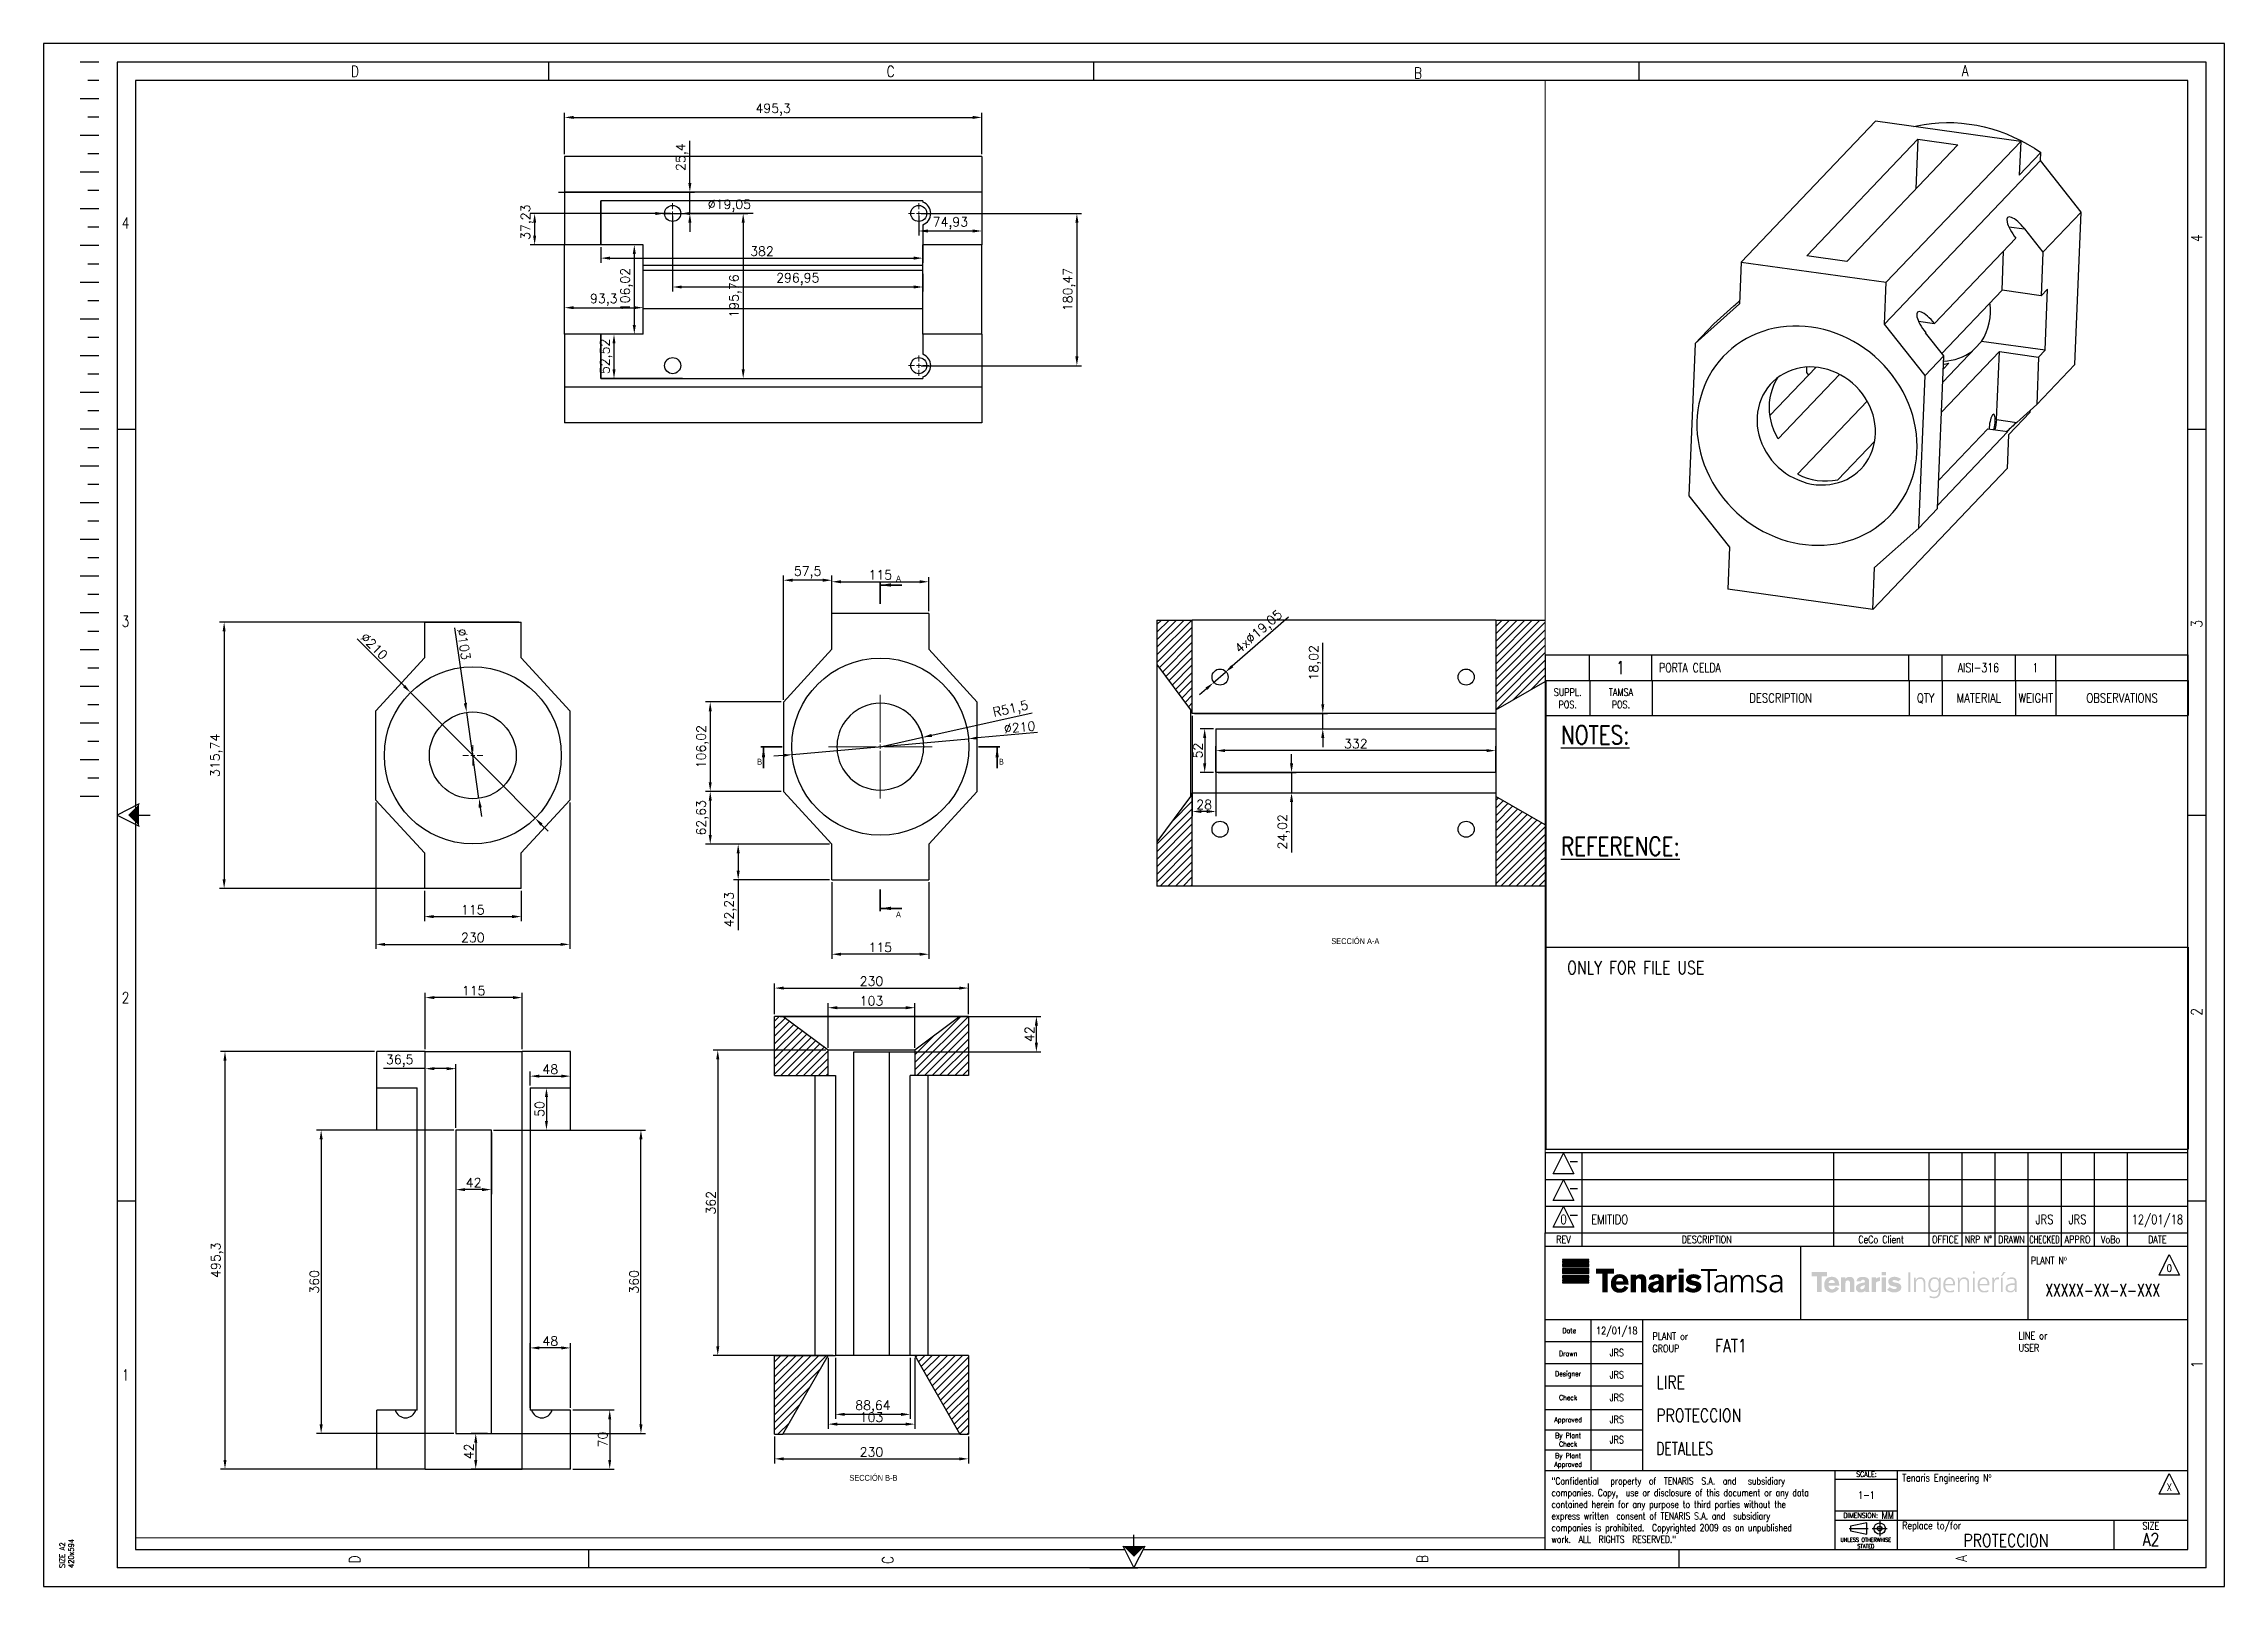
# Paper-space layout 'Cuadro de rotulación ISO A3' of a CAD drawing. Header units: millimetres. Extents: x -62 to 532, y -47 to 373.
# The model-space entities are those that its viewports show. They can reach past a viewport. Long polylines and large blocks are cut down to what shows.
import ezdxf
from ezdxf.enums import TextEntityAlignment as Align

# ---------------------------------------------------------------- set-up
doc = ezdxf.new("R2010")
doc.units = ezdxf.units.MM
doc.linetypes.add('PHANTOM', pattern=[12.7, 6.35, -1.27, 1.27, -1.27, 1.27, -1.27])
doc.layers.add('99SIZE', color=1, linetype='Continuous')
doc.layers.add('M_TEXT', color=82, linetype='Continuous')
doc.styles.add('ESTILO 1', font='romans.shx', dxfattribs={"width": 0.8})
doc.styles.add('SLDTEXTSTYLE0', font='TXT', dxfattribs={"width": 0.75})
doc.styles.get("Standard").update_dxf_attribs({"font": 'simplex.shx'})
doc.dimstyles.new('ISO-25', dxfattribs={"dimtxt": 2.5, "dimasz": 2.5, "dimexe": 1.25, "dimexo": 0.625, "dimtad": 1, "dimtxsty": 'Standard', "dimcen": 2.5, "dimadec": 0, "dimazin": 0, "dimtfac": 1, "dimtmove": 0, "dimatfit": 3, "dimfxl": 1, "dimarcsym": 0})
pattern_1 = [(225, (4021.378, 3476.5846), (4.490128, -4.490128), [])]
pattern_2 = [(225, (2928.471, 3417.911), (4.490128, -4.490128), [])]

psp = doc.layouts.new('Cuadro de rotulación ISO A3')

# ---------------------------------------------------------------- texts
at = {"layer": 'M_TEXT', "color": 6, "style": 'ESTILO 1', "width": 0.8}
for s, p in [('%%UNOTES:', (351.6298, 181.8298)), ('%%UREFERENCE:', (351.6298, 151.5329))]:
    psp.add_text(s, height=5.0001, dxfattribs=at).set_placement(p)

msp = doc.modelspace()

# ---------------------------------------------------------------- texts
at = {"color": 7, "linetype": 'Continuous', "char_height": 7, "attachment_point": 1, "style": 'SLDTEXTSTYLE0'}
for s, insert in [('A', (1858.9, 2822.3)), ('B', (1694.2, 2605.1)), ('B', (1981, 2605.1)), ('A', (1858.9, 2423.9))]:
    msp.add_mtext(s, dxfattribs=dict(at, insert=insert))
at = {"color": 7, "linetype": 'Continuous', "lineweight": 0, "char_height": 7, "attachment_point": 2, "style": 'SLDTEXTSTYLE0'}
for s, insert in [('SECCIÓN A-A', (2403.9, 2392.3)), ('SECCIÓN B-B', (1832.1, 1755.8))]:
    msp.add_mtext(s, dxfattribs=dict(at, insert=insert))

# ---------------------------------------------------------------- blocks, each defined once
blk = doc.blocks.new('SIZEA2')
at = {"color": 3}
for p, q in [((15, 415), (10, 415)), ((15, 410), (12, 410)), ((589, 415), (20, 415)), ((20, 415), (20, 5)), ((589, 5), (589, 415)), ((15, 405), (10, 405)), ((15, 400), (12, 400)), ((15, 395), (10, 395)), ((15, 390), (12, 390)), ((15, 385), (10, 385)), ((15, 375), (10, 375)), ((15, 380), (12, 380)), ((15, 370), (12, 370)), ((15, 365), (10, 365)), ((15, 360), (12, 360)), ((15, 355), (10, 355)), ((15, 345), (10, 345)), ((15, 350), (12, 350)), ((15, 340), (12, 340)), ((15, 335), (10, 335)), ((15, 330), (12, 330)), ((15, 325), (10, 325)), ((15, 315), (10, 315)), ((15, 320), (12, 320)), ((20, 315), (25, 315)), ((584, 315), (589, 315)), ((15, 310), (12, 310)), ((15, 305), (10, 305)), ((15, 300), (12, 300)), ((15, 295), (10, 295)), ((15, 290), (12, 290)), ((15, 285), (10, 285)), ((15, 280), (12, 280)), ((15, 275), (10, 275)), ((15, 270), (12, 270)), ((15, 265), (10, 265)), ((15, 260), (12, 260)), ((15, 255), (10, 255)), ((15, 250), (12, 250)), ((15, 245), (10, 245)), ((15, 240), (12, 240)), ((15, 235), (10, 235)), ((15, 230), (12, 230)), ((15, 225), (10, 225)), ((15, 220), (12, 220)), ((15, 215), (10, 215)), ((26, 213), (20, 210)), ((20, 210), (26, 207)), ((24.5, 210), (29, 210)), ((584, 210), (589, 210)), ((20, 105), (25, 105)), ((584, 105), (589, 105)), ((297, 9.5), (297, 14)), ((148.5, 5), (148.5, 10)), ((294, 11), (297, 5)), ((297, 5), (300, 11)), ((445.5, 5), (445.5, 10)), ((589, 5), (20, 5)), ((285, 5), (298, 5))]:
    blk.add_line(p, q, dxfattribs=at)
at = {"color": 6}
for p, q in [((25, 410), (25, 212.5)), ((584, 410), (25, 410)), ((584, 10), (584, 410)), ((25, 207.5), (25, 10)), ((25, 10), (294.5, 10)), ((299.5, 10), (584, 10))]:
    blk.add_line(p, q, dxfattribs=at)
at = {"color": 1}
blk.add_lwpolyline([(0, 0), (594, 0), (594, 420), (0, 420)], close=True, dxfattribs=at)
at = {"color": 3}
for points in [[(137.5, 415), (137.5, 410)], [(286, 415), (286, 410)], [(434.5, 415), (434.5, 410)]]:
    blk.add_lwpolyline(points, dxfattribs=at)
for points in [[(23, 210, 0, 6, 0), (26, 210, 6, 6, 0)], [(297, 8, 0, 6, 0), (297, 11, 6, 6, 0)]]:
    blk.add_lwpolyline(points, format="xyseb", dxfattribs=at)
at = {"color": 3, "style": 'ESTILO 1', "width": 0.8}
for s, p in [('D', (84.84, 410.95)), ('C', (230.69, 410.93)), ('B', (374.37, 410.48)), ('A', (523.38, 411.12)), ('4', (22.32, 369.71)), ('3', (22.32, 261.24)), ('2', (22.32, 158.8)), ('1', (22.32, 56.05))]:
    blk.add_text(s, height=3, dxfattribs=at).set_placement(p, align=Align.CENTER)
for s, p in [('4', (587.97, 367.04)), ('3', (587.97, 262.04)), ('2', (587.92, 156.4)), ('1', (588.01, 60.45)), ('D', (86.24, 7.33)), ('C', (231.43, 7.16)), ('B', (377.08, 7.44)), ('A', (523.85, 7.56))]:
    blk.add_text(s, height=3, rotation=90, dxfattribs=at).set_placement(p, align=Align.CENTER)
at = {"color": 3, "style": 'ESTILO 1', "width": 0.9}
for s, p in [('420x594', (8.25, 4.98)), ('SIZE A2', (5.82, 4.98))]:
    blk.add_text(s, height=1.5, rotation=90, dxfattribs=at).set_placement(p)
blk = doc.blocks.new('USE FOR FILE')
at = {"color": 6, "linetype": 'ByBlock', "lineweight": -2}
for p, q in [((-175, 55), (-175, 0)), ((-175, 55), (0, 55)), ((-175, 0), (0, 0))]:
    blk.add_line(p, q, dxfattribs=at)
at = {"color": 6}
for p in [(0, 55), (-175, 0)]:
    blk.add_line(p, (0, 0), dxfattribs=at)
at = {"color": 3, "style": 'ESTILO 1', "width": 0.8}
blk.add_text('ONLY FOR FILE USE', height=3.5, dxfattribs=at).set_placement((-150.47, 47.64), align=Align.CENTER)
blk = doc.blocks.new('LABEL_REV')
at = {"color": 1, "lineweight": 30}
for p, q in [((-175, 7.27), (0, 7.27)), ((-165, 7.27), (-165, 0)), ((-96.5, 7.27), (-96.5, 0)), ((-70.5, 7.27), (-70.5, 0)), ((-61.5, 7.27), (-61.5, 0)), ((-52.5, 7.27), (-52.5, 0)), ((-43.5, 7.27), (-43.5, 0)), ((-34.5, 7.27), (-34.5, 0)), ((-25.5, 7.27), (-25.5, 0)), ((-16.5, 7.27), (-16.5, 0))]:
    blk.add_line(p, q, dxfattribs=at)
at = {"color": 6}
blk.add_line((-175, 7.27), (-175, 0), dxfattribs=at)
at = {"color": 1}
for p, q in [((-172.8, 1.52), (-170, 7.12)), ((-170, 7.12), (-167.2, 1.52)), ((-167.2, 1.52), (-172.8, 1.52)), ((-168.16, 4.82), (-166.16, 4.82))]:
    blk.add_line(p, q, dxfattribs=at)
at = {"color": 3, "linetype": 'ByBlock', "lineweight": -2, "style": 'ESTILO 1', "width": 0.8, "flags": 8}
for tag, height, p in [('NUMBER', 1.4, (-167.3, 5.64)), ('REV_NU1', 2.5, (-170, 3.64)), ('CECO', 2.5, (-83.5, 3.64)), ('OFFICE', 2.5, (-66, 3.64)), ('NRP_NU1', 2.5, (-57, 3.64)), ('DRAWN', 2.5, (-48, 3.64)), ('CHECKED', 2.5, (-39, 3.64)), ('APPRO', 2.5, (-30, 3.64)), ('VOBO', 2.5, (-21, 3.64)), ('DATE', 2.5, (-8.25, 3.64))]:
    blk.add_attdef(tag, text='', height=height, dxfattribs=at).set_placement(p, align=Align.MIDDLE_CENTER)
blk.add_attdef('DESCRIPTION', text='', height=2.5, dxfattribs=at).set_placement((-162.5, 3.64), align=Align.MIDDLE_LEFT)
blk = doc.blocks.new('MAT_LIST_PAR_TITLE')
at = {"color": 6, "linetype": 'Continuous', "lineweight": -3}
for p, q in [((-175, 9.5), (0, 9.5)), ((-175, 9.5), (-175, 0)), ((0, 9.5), (0, 0)), ((-175, 0), (0, 0))]:
    blk.add_line(p, q, dxfattribs=at)
at = {"color": 4, "linetype": 'Continuous', "lineweight": -3}
for p, q in [((-163, 9.5), (-163, 0)), ((-146, 9.5), (-146, 0)), ((-76, 9.5), (-76, 0)), ((-67, 9.5), (-67, 0)), ((-47, 9.5), (-47, 0)), ((-36, 9.5), (-36, 0))]:
    blk.add_line(p, q, dxfattribs=at)
at = {"color": 1, "linetype": 'Continuous', "lineweight": -3, "style": 'ESTILO 1', "width": 0.8}
for s, height, p in [('SUPPL.', 2, (-169, 6.32)), ('TAMSA', 2, (-154.5, 6.32)), ('DESCRIPTION', 2.5, (-111, 4.75)), ('QTY', 2.5, (-71.5, 4.75)), ('MATERIAL', 2.5, (-57, 4.75)), ('WEIGHT', 2.5, (-41.5, 4.75)), ('OBSERVATIONS', 2.5, (-18, 4.75)), ('POS.', 2, (-169, 2.93)), ('POS.', 2, (-154.5, 2.93))]:
    blk.add_text(s, height=height, dxfattribs=at).set_placement(p, align=Align.MIDDLE_CENTER)
blk = doc.blocks.new('MAT-LIST-PAR')
at = {"color": 6, "linetype": 'Continuous', "lineweight": -3}
for p, q in [((-175, 7), (-175, 0)), ((0, 7), (0, 0))]:
    blk.add_line(p, q, dxfattribs=at)
at = {"color": 1, "linetype": 'Continuous', "lineweight": -3}
for p, q in [((-175, 7), (0, 7)), ((-175, 0), (0, 0))]:
    blk.add_line(p, q, dxfattribs=at)
at = {"color": 4, "linetype": 'Continuous', "lineweight": -3}
for p, q in [((-163, 7), (-163, 0)), ((-146, 7), (-146, 0)), ((-76, 7), (-76, 0)), ((-67, 7), (-67, 0)), ((-47, 7), (-47, 0)), ((-36, 7), (-36, 0))]:
    blk.add_line(p, q, dxfattribs=at)
at = {"color": 6, "linetype": 'Continuous', "style": 'ESTILO 1', "width": 0.75}
blk.add_attdef('A1', text='', height=3.5, dxfattribs=at).set_placement((-169, 3.5), align=Align.MIDDLE_CENTER)
at = {"color": 4, "linetype": 'Continuous', "style": 'ESTILO 1', "width": 0.75}
blk.add_attdef('A2', text='', height=3.5, dxfattribs=at).set_placement((-154.5, 3.5), align=Align.MIDDLE_CENTER)
at = {"color": 3, "linetype": 'Continuous', "style": 'ESTILO 1', "width": 0.75}
blk.add_attdef('A3', text='', height=2.5, dxfattribs=at).set_placement((-144, 3.5), align=Align.MIDDLE_LEFT)
for tag, p in [('A4', (-71.5, 3.5)), ('A5', (-57, 3.5)), ('A6', (-41.5, 3.5)), ('A7', (-18, 3.5))]:
    blk.add_attdef(tag, text='', height=2.5, dxfattribs=at).set_placement(p, align=Align.MIDDLE_CENTER)
blk = doc.blocks.new('TEN_ING_')
h = blk.add_hatch(color=252)
h.paths.add_polyline_path([(-8.81, 1.5), (-7.63, 1.5), (-7.63, -2.55), (-8.81, -2.55)])
h.paths.add_polyline_path([(-8.81, 2.92), (-7.63, 2.92), (-7.63, 2), (-8.81, 2)])
h.paths.add_polyline_path([(-27.96, 1.77), (-27.96, 2.92), (-23.75, 2.92), (-23.75, 1.77), (-25.23, 1.77), (-25.23, -2.55), (-26.47, -2.55), (-26.47, 1.77)])
edge = h.paths.add_edge_path()
edge.add_spline(control_points=[(-3.58, 1.01), (-3.67, 1.08), (-3.94, 1.26), (-4.4, 1.46), (-4.91, 1.59), (-5.41, 1.64), (-5.96, 1.56), (-6.53, 1.35), (-6.95, 0.93), (-7.09, 0.47), (-7.05, 0.03), (-6.9, -0.35), (-6.57, -0.68), (-6.15, -0.84), (-5.66, -0.96), (-5.25, -1.05), (-4.93, -1.09), (-4.79, -1.19), (-4.73, -1.35), (-4.77, -1.53), (-4.95, -1.64), (-5.17, -1.68), (-5.49, -1.71), (-5.85, -1.66), (-6.19, -1.52), (-6.44, -1.36), (-6.57, -1.24), (-6.62, -1.19)], knot_values=[0, 0, 0, 0, 0.399271, 1.136095, 1.727622, 2.247624, 2.887707, 3.681157, 4.306028, 4.925088, 5.279242, 5.84298, 6.338693, 6.839623, 7.400574, 8.113968, 8.33972, 8.510623, 8.672563, 8.903104, 9.089233, 9.373704, 9.702067, 10.219632, 10.63232, 10.980615, 11.241814, 11.241814, 11.241814, 11.241814], degree=3, periodic=0)
edge.add_line((-6.62, -1.19), (-7.37, -1.87))
edge.add_spline(control_points=[(-7.37, -1.87), (-7.3, -1.93), (-7.13, -2.09), (-6.8, -2.3), (-6.36, -2.51), (-5.89, -2.63), (-5.43, -2.66), (-4.98, -2.63), (-4.53, -2.51), (-4.1, -2.31), (-3.76, -2.05), (-3.56, -1.69), (-3.5, -1.37), (-3.51, -1.02), (-3.63, -0.66), (-3.91, -0.33), (-4.4, -0.08), (-5.02, 0.04), (-5.58, 0.09), (-5.86, 0.27), (-5.91, 0.42), (-5.87, 0.57), (-5.73, 0.7), (-5.47, 0.73), (-5.14, 0.73), (-4.82, 0.64), (-4.56, 0.52), (-4.41, 0.42), (-4.34, 0.36), (-4.31, 0.33)], knot_values=[0, 0, 0, 0, 0.328412, 0.833225, 1.334639, 2.057367, 2.511304, 2.954609, 3.633942, 4.120492, 4.608725, 5.131707, 5.50991, 5.752789, 6.333127, 6.8221, 7.230566, 8.242179, 9.021353, 9.171768, 9.374727, 9.5065, 9.705905, 10.02206, 10.391366, 10.852415, 11.169267, 11.385485, 11.498287, 11.498287, 11.498287, 11.498287], degree=3, periodic=0)
edge.add_line((-4.31, 0.33), (-3.58, 1.01))
edge = h.paths.add_edge_path()
edge.add_spline(control_points=[(-9.26, 0.48), (-9.4, 0.45), (-9.64, 0.41), (-9.96, 0.36), (-10.18, 0.25), (-10.31, 0.1), (-10.38, -0.05), (-10.4, -0.15), (-10.4, -0.2)], knot_values=[0, 0, 0, 0, 0.497627, 0.842113, 1.141294, 1.335478, 1.542572, 1.701441, 1.701441, 1.701441, 1.701441], degree=3, periodic=0)
edge.add_line((-10.4, -0.2), (-10.4, -2.55))
edge.add_line((-10.4, -2.55), (-11.59, -2.55))
edge.add_line((-11.59, -2.55), (-11.59, 1.5))
edge.add_line((-11.59, 1.5), (-10.43, 1.5))
edge.add_line((-10.43, 1.5), (-10.43, 1.07))
edge.add_spline(control_points=[(-10.43, 1.07), (-10.39, 1.1), (-10.29, 1.18), (-10.11, 1.29), (-9.88, 1.4), (-9.64, 1.48), (-9.43, 1.52), (-9.31, 1.53), (-9.26, 1.54)], knot_values=[0, 0, 0, 0, 0.176999, 0.44867, 0.740301, 1.088524, 1.324296, 1.49515, 1.49515, 1.49515, 1.49515], degree=3, periodic=0)
edge.add_line((-9.26, 1.54), (-9.26, 0.48))
edge = h.paths.add_edge_path(flags=16)
edge.add_spline(control_points=[(-13.43, -0.72), (-13.43, -0.75), (-13.44, -0.83), (-13.45, -0.99), (-13.49, -1.23), (-13.63, -1.49), (-13.89, -1.69), (-14.12, -1.77), (-14.31, -1.78), (-14.46, -1.76), (-14.59, -1.66), (-14.67, -1.53), (-14.69, -1.37), (-14.66, -1.2), (-14.53, -1.03), (-14.3, -0.91), (-13.93, -0.79), (-13.64, -0.69), (-13.43, -0.62)], knot_values=[0, 0, 0, 0, 0.09337, 0.286814, 0.547382, 0.938412, 1.31736, 1.642302, 1.805383, 1.973424, 2.15035, 2.364126, 2.505923, 2.687293, 2.955714, 3.247306, 3.571033, 4.331968, 4.331968, 4.331968, 4.331968], degree=3, periodic=0)
edge.add_line((-13.43, -0.62), (-13.43, -0.72))
edge = h.paths.add_edge_path()
edge.add_spline(control_points=[(-12.26, -1.84), (-12.26, -1.97), (-12.26, -2.13), (-12.24, -2.35), (-12.2, -2.46), (-12.16, -2.53), (-12.15, -2.55)], knot_values=[0, 0, 0, 0, 0.437713, 0.591903, 0.742883, 0.857524, 0.857524, 0.857524, 0.857524], degree=3, periodic=0)
edge.add_line((-12.15, -2.55), (-13.32, -2.55))
edge.add_line((-13.32, -2.55), (-13.32, -2.18))
edge.add_spline(control_points=[(-13.32, -2.18), (-13.4, -2.25), (-13.58, -2.4), (-13.91, -2.55), (-14.25, -2.64), (-14.56, -2.66), (-14.86, -2.64), (-15.13, -2.56), (-15.41, -2.4), (-15.65, -2.16), (-15.82, -1.83), (-15.88, -1.52), (-15.88, -1.21), (-15.77, -0.88), (-15.54, -0.56), (-15.19, -0.34), (-14.79, -0.18), (-14.29, -0.06), (-13.83, 0.03), (-13.52, 0.09), (-13.43, 0.1)], knot_values=[0, 0, 0, 0, 0.373306, 0.830164, 1.256683, 1.588164, 1.930752, 2.284027, 2.579193, 3.042074, 3.468048, 3.854009, 4.138869, 4.570806, 5.02523, 5.514353, 5.974997, 6.53957, 7.317107, 7.63227, 7.63227, 7.63227, 7.63227], degree=3, periodic=0)
edge.add_line((-13.43, 0.1), (-13.43, 0.32))
edge.add_spline(control_points=[(-13.43, 0.32), (-13.43, 0.34), (-13.44, 0.41), (-13.47, 0.53), (-13.53, 0.66), (-13.65, 0.76), (-13.78, 0.81), (-13.93, 0.83), (-14.08, 0.81), (-14.23, 0.75), (-14.35, 0.66), (-14.44, 0.55), (-14.49, 0.45), (-14.51, 0.37), (-14.52, 0.34)], knot_values=[0, 0, 0, 0, 0.079599, 0.232788, 0.417772, 0.583404, 0.7566, 0.928374, 1.094064, 1.292103, 1.480116, 1.627295, 1.777389, 1.88851, 1.88851, 1.88851, 1.88851], degree=3, periodic=0)
edge.add_line((-14.52, 0.34), (-15.71, 0.34))
edge.add_spline(control_points=[(-15.71, 0.34), (-15.71, 0.38), (-15.7, 0.49), (-15.66, 0.69), (-15.56, 0.91), (-15.4, 1.13), (-15.19, 1.32), (-14.91, 1.48), (-14.56, 1.55), (-14.17, 1.59), (-13.77, 1.6), (-13.41, 1.56), (-13.11, 1.47), (-12.87, 1.38), (-12.66, 1.26), (-12.5, 1.12), (-12.38, 0.95), (-12.31, 0.78), (-12.27, 0.63), (-12.27, 0.53), (-12.26, 0.49)], knot_values=[0, 0, 0, 0, 0.132643, 0.399282, 0.69561, 0.9796, 1.348249, 1.678263, 2.086494, 2.601994, 3.04493, 3.50666, 3.848379, 4.158036, 4.396642, 4.679586, 4.907476, 5.119252, 5.307411, 5.462629, 5.462629, 5.462629, 5.462629], degree=3, periodic=0)
edge.add_line((-12.26, 0.49), (-12.26, -1.84))
edge = h.paths.add_edge_path()
edge.add_spline(control_points=[(-18.71, -0.27), (-18.71, -0.19), (-18.7, -0.02), (-18.67, 0.19), (-18.61, 0.36), (-18.5, 0.48), (-18.35, 0.58), (-18.17, 0.64), (-17.97, 0.63), (-17.8, 0.57), (-17.66, 0.47), (-17.54, 0.32), (-17.5, 0.08), (-17.5, -0.11), (-17.5, -0.23)], knot_values=[0, 0, 0, 0, 0.285863, 0.59271, 0.745685, 0.936131, 1.125844, 1.373008, 1.610419, 1.81454, 2.000288, 2.204391, 2.452722, 2.866122, 2.866122, 2.866122, 2.866122], degree=3, periodic=0)
edge.add_line((-17.5, -0.23), (-17.5, -2.55))
edge.add_line((-17.5, -2.55), (-16.31, -2.55))
edge.add_line((-16.31, -2.55), (-16.31, 0.2))
edge.add_spline(control_points=[(-16.31, 0.2), (-16.31, 0.27), (-16.31, 0.42), (-16.34, 0.66), (-16.41, 0.94), (-16.57, 1.2), (-16.81, 1.42), (-17.13, 1.56), (-17.49, 1.58), (-17.84, 1.59), (-18.16, 1.51), (-18.4, 1.4), (-18.58, 1.26), (-18.67, 1.17), (-18.71, 1.13)], knot_values=[0, 0, 0, 0, 0.244036, 0.523952, 0.861003, 1.224098, 1.603253, 1.964267, 2.409781, 2.861108, 3.188047, 3.558044, 3.792738, 3.991909, 3.991909, 3.991909, 3.991909], degree=3, periodic=0)
edge.add_line((-18.71, 1.13), (-18.71, 1.48))
edge.add_line((-18.71, 1.48), (-19.91, 1.48))
edge.add_line((-19.91, 1.48), (-19.91, -2.55))
edge.add_line((-19.91, -2.55), (-18.71, -2.55))
edge.add_line((-18.71, -2.55), (-18.71, -0.27))
edge = h.paths.add_edge_path(flags=16)
edge.add_spline(control_points=[(-21.64, -0.03), (-21.64, 0.03), (-21.65, 0.18), (-21.74, 0.41), (-21.92, 0.61), (-22.13, 0.72), (-22.33, 0.77), (-22.54, 0.76), (-22.75, 0.71), (-22.96, 0.6), (-23.13, 0.41), (-23.23, 0.22), (-23.27, 0.07), (-23.28, -0.01), (-23.28, -0.03)], knot_values=[0, 0, 0, 0, 0.202113, 0.526101, 0.867714, 1.111862, 1.353264, 1.577882, 1.826031, 2.119151, 2.402075, 2.686328, 2.8714, 2.952939, 2.952939, 2.952939, 2.952939], degree=3, periodic=0)
edge.add_line((-23.28, -0.03), (-21.64, -0.03))
edge = h.paths.add_edge_path()
edge.add_spline(control_points=[(-20.45, -1.55), (-20.52, -1.66), (-20.69, -1.92), (-21.05, -2.24), (-21.46, -2.49), (-21.88, -2.63), (-22.26, -2.7), (-22.7, -2.7), (-23.2, -2.6), (-23.74, -2.34), (-24.28, -1.85), (-24.49, -1.12), (-24.54, -0.27), (-24.33, 0.49), (-23.86, 1.23), (-23.15, 1.55), (-22.43, 1.65), (-21.8, 1.57), (-21.23, 1.32), (-20.83, 0.93), (-20.57, 0.42), (-20.46, -0.08), (-20.4, -0.5), (-20.4, -0.71), (-20.4, -0.77)], knot_values=[0, 0, 0, 0, 0.456267, 1.099144, 1.657017, 2.145043, 2.629013, 3.01414, 3.701276, 4.37252, 5.111486, 6.195181, 6.914646, 8.090064, 8.904967, 9.92021, 10.671793, 11.462141, 12.087513, 12.841196, 13.369829, 14.069397, 14.63273, 14.833215, 14.833215, 14.833215, 14.833215], degree=3, periodic=0)
edge.add_line((-20.4, -0.77), (-23.29, -0.77))
edge.add_spline(control_points=[(-23.29, -0.77), (-23.29, -0.81), (-23.29, -0.94), (-23.26, -1.14), (-23.13, -1.38), (-22.94, -1.59), (-22.69, -1.73), (-22.43, -1.79), (-22.16, -1.78), (-21.88, -1.69), (-21.64, -1.52), (-21.46, -1.31), (-21.38, -1.14), (-21.35, -1.07)], knot_values=[0, 0, 0, 0, 0.147257, 0.430738, 0.727048, 1.069798, 1.423816, 1.694778, 2.016362, 2.355334, 2.697924, 3.034397, 3.326325, 3.326325, 3.326325, 3.326325], degree=3, periodic=0)
edge.add_line((-21.35, -1.07), (-20.45, -1.55))
h = blk.add_hatch(color=253)
edge = h.paths.add_edge_path(flags=16)
edge.add_spline(control_points=[(5.56, 1.06), (5.46, 1.05), (5.22, 1.03), (4.89, 0.86), (4.6, 0.52), (4.45, 0.04), (4.39, -0.47), (4.42, -1), (4.54, -1.49), (4.82, -1.91), (5.19, -2.12), (5.55, -2.14), (5.91, -2.11), (6.29, -1.91), (6.53, -1.52), (6.69, -1.07), (6.73, -0.6), (6.7, -0.13), (6.62, 0.29), (6.45, 0.67), (6.15, 0.95), (5.82, 1.03), (5.63, 1.05), (5.56, 1.06)], knot_values=[0, 0, 0, 0, 0.269787, 0.586035, 0.917124, 1.348925, 1.826987, 2.207893, 2.668583, 3.088199, 3.440392, 3.692069, 3.975382, 4.340345, 4.717667, 5.0979, 5.525818, 5.890305, 6.285075, 6.603544, 6.925197, 7.26314, 7.422704, 7.422704, 7.422704, 7.422704], degree=3, periodic=0)
h.paths.add_polyline_path([(-1.58, 2.84), (-1.05, 2.84), (-1.05, -2.55), (-1.58, -2.55)])
h.paths.add_polyline_path([(24.31, 2.9), (24.93, 2.9), (23.95, 1.79), (23.6, 1.79)])
h.paths.add_polyline_path([(23.65, 1.38), (24.14, 1.38), (24.14, -2.55), (23.65, -2.55)])
h.paths.add_polyline_path([(16.03, 3.08), (16.52, 3.08), (16.52, 2.43), (16.03, 2.43)])
h.paths.add_polyline_path([(16.03, 1.38), (16.52, 1.38), (16.52, -2.55), (16.03, -2.55)])
edge = h.paths.add_edge_path()
edge.add_spline(control_points=[(6.72, -1.78), (6.69, -1.83), (6.64, -1.95), (6.51, -2.14), (6.32, -2.32), (6.08, -2.46), (5.81, -2.54), (5.55, -2.56), (5.3, -2.55), (5.04, -2.51), (4.79, -2.41), (4.56, -2.27), (4.37, -2.1), (4.22, -1.89), (4.05, -1.62), (3.93, -1.25), (3.85, -0.78), (3.86, -0.28), (3.94, 0.24), (4.11, 0.72), (4.39, 1.12), (4.76, 1.36), (5.16, 1.46), (5.52, 1.48), (5.88, 1.46), (6.22, 1.39), (6.47, 1.21), (6.62, 1.05), (6.69, 0.96), (6.71, 0.94)], knot_values=[0, 0, 0, 0, 0.137361, 0.335487, 0.55215, 0.800707, 1.03239, 1.248931, 1.449822, 1.656237, 1.910576, 2.112194, 2.346466, 2.548706, 2.758862, 3.141242, 3.52186, 3.940118, 4.399787, 4.822176, 5.211133, 5.595686, 5.926187, 6.21634, 6.518802, 6.812639, 7.092636, 7.280167, 7.360994, 7.360994, 7.360994, 7.360994], degree=3, periodic=0)
edge.add_line((6.71, 0.94), (6.73, 0.94))
edge.add_line((6.73, 0.94), (6.73, 1.38))
edge.add_line((6.73, 1.38), (7.21, 1.38))
edge.add_line((7.21, 1.38), (7.21, -2.24))
edge.add_spline(control_points=[(7.21, -2.24), (7.21, -2.31), (7.21, -2.47), (7.18, -2.73), (7.12, -3.02), (7.01, -3.3), (6.87, -3.55), (6.71, -3.76), (6.48, -3.95), (6.18, -4.11), (5.82, -4.2), (5.45, -4.23), (5.09, -4.21), (4.75, -4.16), (4.44, -4.09), (4.26, -4.03), (4.18, -4.01)], knot_values=[0, 0, 0, 0, 0.168052, 0.388617, 0.663052, 0.919167, 1.140017, 1.360227, 1.604519, 1.877252, 2.210829, 2.516664, 2.808685, 3.105538, 3.391264, 3.595345, 3.595345, 3.595345, 3.595345], degree=3, periodic=0)
edge.add_line((4.18, -4.01), (4.22, -3.52))
edge.add_spline(control_points=[(4.22, -3.52), (4.29, -3.55), (4.42, -3.61), (4.63, -3.69), (4.89, -3.76), (5.18, -3.8), (5.51, -3.8), (5.8, -3.77), (6.12, -3.67), (6.38, -3.46), (6.56, -3.16), (6.66, -2.82), (6.71, -2.44), (6.73, -2.1), (6.73, -1.87), (6.73, -1.78)], knot_values=[0, 0, 0, 0, 0.190646, 0.354424, 0.565088, 0.870341, 1.091917, 1.374858, 1.621837, 1.916724, 2.18193, 2.495329, 2.796398, 3.134608, 3.36271, 3.36271, 3.36271, 3.36271], degree=3, periodic=0)
edge.add_line((6.73, -1.78), (6.72, -1.78))
edge = h.paths.add_edge_path(flags=16)
edge.add_spline(control_points=[(27.42, -0.81), (27.42, -0.85), (27.42, -0.96), (27.4, -1.12), (27.38, -1.3), (27.35, -1.5), (27.26, -1.7), (27.12, -1.9), (26.93, -2.09), (26.65, -2.2), (26.36, -2.23), (26.11, -2.23), (25.87, -2.18), (25.66, -2.08), (25.51, -1.91), (25.44, -1.71), (25.43, -1.49), (25.45, -1.26), (25.55, -1.03), (25.75, -0.83), (26.08, -0.7), (26.44, -0.63), (26.79, -0.59), (27.11, -0.58), (27.32, -0.57), (27.42, -0.57)], knot_values=[0, 0, 0, 0, 0.107148, 0.257186, 0.40706, 0.559186, 0.763072, 0.952856, 1.172434, 1.44512, 1.685402, 1.884487, 2.087427, 2.276446, 2.469674, 2.632784, 2.800412, 3.021573, 3.204252, 3.412254, 3.730801, 4.053538, 4.344008, 4.614797, 4.864947, 4.864947, 4.864947, 4.864947], degree=3, periodic=0)
edge.add_line((27.42, -0.57), (27.42, -0.81))
edge = h.paths.add_edge_path()
edge.add_spline(control_points=[(27.32, -0.15), (27.24, -0.16), (27.04, -0.16), (26.75, -0.17), (26.37, -0.19), (26, -0.26), (25.6, -0.39), (25.32, -0.56), (25.12, -0.78), (25, -0.97), (24.92, -1.22), (24.9, -1.46), (24.91, -1.67), (24.94, -1.85), (25, -2.03), (25.1, -2.2), (25.24, -2.35), (25.42, -2.48), (25.63, -2.58), (25.86, -2.63), (26.06, -2.65), (26.26, -2.65), (26.45, -2.64), (26.68, -2.58), (26.89, -2.49), (27.06, -2.38), (27.21, -2.26), (27.33, -2.13), (27.41, -2.01), (27.44, -1.94), (27.45, -1.92)], knot_values=[0, 0, 0, 0, 0.193768, 0.488354, 0.739076, 1.156179, 1.42254, 1.79226, 1.972422, 2.149718, 2.374534, 2.616594, 2.752877, 2.886899, 3.082623, 3.225787, 3.383685, 3.585017, 3.784846, 3.969852, 4.173976, 4.283987, 4.467456, 4.666156, 4.860939, 5.030723, 5.182383, 5.3388, 5.476243, 5.534452, 5.534452, 5.534452, 5.534452], degree=3, periodic=0)
edge.add_line((27.45, -1.92), (27.46, -1.92))
edge.add_line((27.46, -1.92), (27.46, -2.55))
edge.add_line((27.46, -2.55), (27.94, -2.55))
edge.add_spline(control_points=[(27.94, -2.55), (27.94, -2.5), (27.93, -2.38), (27.91, -2.18), (27.91, -1.96), (27.91, -1.66), (27.91, -1.29), (27.91, -0.76), (27.91, -0.28), (27.91, 0.14), (27.89, 0.39), (27.85, 0.61), (27.78, 0.83), (27.67, 1.03), (27.51, 1.21), (27.32, 1.33), (27.08, 1.42), (26.82, 1.46), (26.5, 1.48), (26.19, 1.45), (25.88, 1.39), (25.64, 1.32), (25.47, 1.25), (25.39, 1.22), (25.36, 1.2)], knot_values=[0, 0, 0, 0, 0.126888, 0.310317, 0.495221, 0.692834, 1.05776, 1.425289, 2.018231, 2.25818, 2.4825, 2.648001, 2.834777, 3.042362, 3.238568, 3.415364, 3.605456, 3.869853, 4.092093, 4.405551, 4.643689, 4.89282, 5.027878, 5.102717, 5.102717, 5.102717, 5.102717], degree=3, periodic=0)
edge.add_line((25.36, 1.2), (25.36, 0.73))
edge.add_spline(control_points=[(25.36, 0.73), (25.42, 0.77), (25.52, 0.83), (25.69, 0.9), (25.88, 0.97), (26.08, 1.02), (26.28, 1.05), (26.46, 1.06), (26.62, 1.05), (26.77, 1.04), (26.92, 1), (27.05, 0.95), (27.17, 0.86), (27.26, 0.75), (27.32, 0.63), (27.37, 0.5), (27.4, 0.34), (27.42, 0.17), (27.42, 0.01), (27.42, -0.08), (27.42, -0.13)], knot_values=[0, 0, 0, 0, 0.158681, 0.299743, 0.470798, 0.64865, 0.823252, 0.974967, 1.101923, 1.234414, 1.353201, 1.477409, 1.592563, 1.719084, 1.825221, 1.927101, 2.073886, 2.231292, 2.359971, 2.472693, 2.472693, 2.472693, 2.472693], degree=3, periodic=0)
edge.add_line((27.42, -0.13), (27.42, -0.15))
edge.add_line((27.42, -0.15), (27.32, -0.15))
edge = h.paths.add_edge_path()
edge.add_spline(control_points=[(23.07, 1.43), (23.03, 1.44), (22.92, 1.46), (22.71, 1.49), (22.47, 1.45), (22.24, 1.32), (22.04, 1.16), (21.88, 0.95), (21.78, 0.77), (21.75, 0.66), (21.73, 0.63)], knot_values=[0, 0, 0, 0, 0.104252, 0.288802, 0.5287, 0.69657, 0.944334, 1.174748, 1.353474, 1.453036, 1.453036, 1.453036, 1.453036], degree=3, periodic=0)
edge.add_line((21.73, 0.63), (21.72, 0.63))
edge.add_line((21.72, 0.63), (21.72, 1.38))
edge.add_line((21.72, 1.38), (21.23, 1.38))
edge.add_spline(control_points=[(21.23, 1.38), (21.23, 1.34), (21.24, 1.23), (21.25, 1.08), (21.26, 0.88), (21.26, 0.69), (21.26, 0.51), (21.26, 0.41), (21.26, 0.37)], knot_values=[0, 0, 0, 0, 0.100453, 0.263195, 0.399832, 0.583564, 0.751765, 0.846088, 0.846088, 0.846088, 0.846088], degree=3, periodic=0)
edge.add_line((21.26, 0.37), (21.26, -2.55))
edge.add_line((21.26, -2.55), (21.75, -2.55))
edge.add_line((21.75, -2.55), (21.75, -0.6))
edge.add_spline(control_points=[(21.75, -0.6), (21.75, -0.54), (21.76, -0.39), (21.78, -0.11), (21.84, 0.23), (21.99, 0.55), (22.18, 0.8), (22.42, 0.93), (22.65, 0.97), (22.87, 0.96), (23, 0.93), (23.07, 0.92)], knot_values=[0, 0, 0, 0, 0.144784, 0.388955, 0.699766, 1.003707, 1.261417, 1.484277, 1.681603, 1.8376, 2.020864, 2.020864, 2.020864, 2.020864], degree=3, periodic=0)
edge.add_line((23.07, 0.92), (23.07, 1.43))
edge = h.paths.add_edge_path()
edge.add_spline(control_points=[(14.49, -0.14), (14.49, -0.11), (14.49, -0.06), (14.48, 0.03), (14.48, 0.11), (14.46, 0.2), (14.45, 0.29), (14.43, 0.39), (14.39, 0.49), (14.36, 0.58), (14.31, 0.68), (14.24, 0.78), (14.14, 0.88), (14.02, 0.96), (13.86, 1.02), (13.69, 1.05), (13.51, 1.06), (13.33, 1.04), (13.17, 1), (13.02, 0.94), (12.9, 0.86), (12.78, 0.76), (12.67, 0.63), (12.59, 0.5), (12.51, 0.33), (12.45, 0.13), (12.41, -0.11), (12.4, -0.27), (12.39, -0.35)], knot_values=[0, 0, 0, 0, 0.061903, 0.137803, 0.213866, 0.271945, 0.356573, 0.444336, 0.529707, 0.619003, 0.701223, 0.810742, 0.90695, 1.047162, 1.182878, 1.338496, 1.479812, 1.637329, 1.780335, 1.900012, 2.029128, 2.15435, 2.294196, 2.433329, 2.563775, 2.745472, 2.975545, 3.158485, 3.158485, 3.158485, 3.158485], degree=3, periodic=0)
edge.add_line((12.39, -0.35), (12.39, -2.55))
edge.add_line((12.39, -2.55), (11.91, -2.55))
edge.add_line((11.91, -2.55), (11.91, 0.37))
edge.add_spline(control_points=[(11.91, 0.37), (11.91, 0.41), (11.91, 0.51), (11.91, 0.69), (11.9, 0.88), (11.9, 1.08), (11.89, 1.23), (11.88, 1.34), (11.88, 1.38)], knot_values=[0, 0, 0, 0, 0.094324, 0.262525, 0.446257, 0.582893, 0.745635, 0.846088, 0.846088, 0.846088, 0.846088], degree=3, periodic=0)
edge.add_line((11.88, 1.38), (12.35, 1.38))
edge.add_line((12.35, 1.38), (12.35, 0.68))
edge.add_line((12.35, 0.68), (12.37, 0.68))
edge.add_spline(control_points=[(12.37, 0.68), (12.39, 0.73), (12.45, 0.84), (12.56, 1.01), (12.71, 1.17), (12.87, 1.3), (13.04, 1.38), (13.21, 1.44), (13.4, 1.47), (13.58, 1.47), (13.76, 1.47), (13.91, 1.46), (14.09, 1.43), (14.27, 1.37), (14.44, 1.28), (14.58, 1.15), (14.68, 1.04), (14.76, 0.92), (14.82, 0.8), (14.88, 0.64), (14.94, 0.45), (14.96, 0.27), (14.98, 0.1), (14.98, 0.02), (14.98, -0.02)], knot_values=[0, 0, 0, 0, 0.134158, 0.32034, 0.507992, 0.683315, 0.831779, 0.973991, 1.141292, 1.3192, 1.422512, 1.581707, 1.715034, 1.861177, 2.051553, 2.201264, 2.334318, 2.430134, 2.550993, 2.695455, 2.84332, 3.044904, 3.166147, 3.257401, 3.257401, 3.257401, 3.257401], degree=3, periodic=0)
edge.add_line((14.98, -0.02), (14.98, -2.55))
edge.add_line((14.98, -2.55), (14.49, -2.55))
edge.add_line((14.49, -2.55), (14.49, -0.14))
edge = h.paths.add_edge_path()
edge.add_spline(control_points=[(2.56, -0.14), (2.56, -0.11), (2.56, -0.06), (2.55, 0.03), (2.55, 0.11), (2.53, 0.2), (2.52, 0.29), (2.49, 0.39), (2.46, 0.49), (2.42, 0.58), (2.37, 0.68), (2.31, 0.78), (2.21, 0.88), (2.09, 0.96), (1.93, 1.02), (1.76, 1.05), (1.58, 1.06), (1.4, 1.04), (1.24, 1), (1.09, 0.94), (0.97, 0.86), (0.85, 0.76), (0.74, 0.63), (0.65, 0.5), (0.58, 0.33), (0.52, 0.13), (0.48, -0.11), (0.47, -0.27), (0.46, -0.35)], knot_values=[0, 0, 0, 0, 0.061903, 0.137803, 0.213866, 0.271945, 0.356573, 0.444336, 0.529707, 0.619003, 0.701223, 0.810742, 0.90695, 1.047162, 1.182878, 1.338496, 1.479812, 1.637329, 1.780335, 1.900012, 2.029128, 2.15435, 2.294196, 2.433329, 2.563775, 2.745472, 2.975545, 3.158485, 3.158485, 3.158485, 3.158485], degree=3, periodic=0)
edge.add_line((0.46, -0.35), (0.46, -2.55))
edge.add_line((0.46, -2.55), (-0.03, -2.55))
edge.add_line((-0.03, -2.55), (-0.03, 0.37))
edge.add_spline(control_points=[(-0.03, 0.37), (-0.02, 0.41), (-0.02, 0.51), (-0.03, 0.69), (-0.03, 0.88), (-0.04, 1.08), (-0.04, 1.23), (-0.05, 1.34), (-0.05, 1.38)], knot_values=[0, 0, 0, 0, 0.094324, 0.262525, 0.446257, 0.582893, 0.745635, 0.846088, 0.846088, 0.846088, 0.846088], degree=3, periodic=0)
edge.add_line((-0.05, 1.38), (0.42, 1.38))
edge.add_line((0.42, 1.38), (0.42, 0.68))
edge.add_line((0.42, 0.68), (0.43, 0.68))
edge.add_spline(control_points=[(0.43, 0.68), (0.46, 0.73), (0.52, 0.84), (0.63, 1.01), (0.78, 1.17), (0.93, 1.3), (1.1, 1.38), (1.28, 1.44), (1.47, 1.47), (1.65, 1.47), (1.82, 1.47), (1.98, 1.46), (2.15, 1.43), (2.33, 1.37), (2.5, 1.28), (2.65, 1.15), (2.75, 1.04), (2.82, 0.92), (2.89, 0.8), (2.95, 0.64), (3, 0.45), (3.03, 0.27), (3.05, 0.1), (3.05, 0.02), (3.05, -0.02)], knot_values=[0, 0, 0, 0, 0.134158, 0.32034, 0.507992, 0.683315, 0.831779, 0.973991, 1.141292, 1.3192, 1.422512, 1.581707, 1.715034, 1.861177, 2.051553, 2.201264, 2.334318, 2.430134, 2.550993, 2.695455, 2.84332, 3.044904, 3.166147, 3.257401, 3.257401, 3.257401, 3.257401], degree=3, periodic=0)
edge.add_line((3.05, -0.02), (3.05, -2.55))
edge.add_line((3.05, -2.55), (2.56, -2.55))
edge.add_line((2.56, -2.55), (2.56, -0.14))
edge = h.paths.add_edge_path()
edge.add_spline(control_points=[(17.81, -0.73), (17.81, -0.83), (17.83, -1.09), (17.92, -1.43), (18.09, -1.73), (18.3, -1.98), (18.62, -2.17), (19.06, -2.25), (19.49, -2.2), (19.89, -2.1), (20.11, -1.99), (20.21, -1.94)], knot_values=[0, 0, 0, 0, 0.259542, 0.642059, 0.889557, 1.1188, 1.45783, 1.811023, 2.218231, 2.53908, 2.827462, 2.827462, 2.827462, 2.827462], degree=3, periodic=0)
edge.add_line((20.21, -1.94), (20.21, -2.43))
edge.add_spline(control_points=[(20.21, -2.43), (20.14, -2.46), (19.91, -2.55), (19.48, -2.64), (18.93, -2.67), (18.38, -2.59), (17.84, -2.31), (17.44, -1.74), (17.29, -1.07), (17.26, -0.46), (17.34, 0.21), (17.67, 0.95), (18.27, 1.38), (18.8, 1.48), (19.31, 1.47), (19.88, 1.24), (20.29, 0.71), (20.46, 0.14), (20.51, -0.34), (20.5, -0.62), (20.5, -0.73)], knot_values=[0, 0, 0, 0, 0.191688, 0.603724, 1.096937, 1.587752, 1.970496, 2.605347, 3.252649, 3.664496, 4.14394, 4.948254, 5.596347, 5.9101, 6.298451, 6.862464, 7.397623, 7.914071, 8.33765, 8.61039, 8.61039, 8.61039, 8.61039], degree=3, periodic=0)
edge.add_line((20.5, -0.73), (17.81, -0.73))
edge = h.paths.add_edge_path(flags=16)
edge.add_spline(control_points=[(19.97, -0.31), (19.97, -0.19), (19.95, 0.13), (19.8, 0.63), (19.39, 1.02), (18.9, 1.08), (18.44, 0.95), (18.07, 0.6), (17.86, 0.15), (17.82, -0.17), (17.81, -0.31)], knot_values=[0, 0, 0, 0, 0.29588, 0.817162, 1.272792, 1.617953, 2.01037, 2.42921, 2.872521, 3.225378, 3.225378, 3.225378, 3.225378], degree=3, periodic=0)
edge.add_line((17.81, -0.31), (19.97, -0.31))
edge = h.paths.add_edge_path()
edge.add_spline(control_points=[(8.46, -0.73), (8.46, -0.83), (8.47, -1.09), (8.56, -1.43), (8.73, -1.73), (8.95, -1.98), (9.27, -2.17), (9.71, -2.25), (10.14, -2.2), (10.53, -2.1), (10.75, -1.99), (10.86, -1.94)], knot_values=[0, 0, 0, 0, 0.259542, 0.642059, 0.889557, 1.1188, 1.45783, 1.811023, 2.218231, 2.53908, 2.827462, 2.827462, 2.827462, 2.827462], degree=3, periodic=0)
edge.add_line((10.86, -1.94), (10.86, -2.43))
edge.add_spline(control_points=[(10.86, -2.43), (10.78, -2.46), (10.56, -2.55), (10.13, -2.64), (9.57, -2.67), (9.03, -2.59), (8.48, -2.31), (8.09, -1.74), (7.93, -1.07), (7.91, -0.46), (7.99, 0.21), (8.31, 0.95), (8.91, 1.38), (9.45, 1.48), (9.95, 1.47), (10.53, 1.24), (10.93, 0.71), (11.11, 0.14), (11.15, -0.34), (11.15, -0.62), (11.15, -0.73)], knot_values=[0, 0, 0, 0, 0.191688, 0.603724, 1.096937, 1.587752, 1.970496, 2.605347, 3.252649, 3.664496, 4.14394, 4.948254, 5.596347, 5.9101, 6.298451, 6.862464, 7.397623, 7.914071, 8.33765, 8.61039, 8.61039, 8.61039, 8.61039], degree=3, periodic=0)
edge.add_line((11.15, -0.73), (8.46, -0.73))
edge = h.paths.add_edge_path(flags=16)
edge.add_spline(control_points=[(10.62, -0.31), (10.61, -0.19), (10.6, 0.13), (10.44, 0.63), (10.03, 1.02), (9.54, 1.08), (9.09, 0.95), (8.71, 0.6), (8.51, 0.15), (8.47, -0.17), (8.46, -0.31)], knot_values=[0, 0, 0, 0, 0.29588, 0.817162, 1.272792, 1.617953, 2.01037, 2.42921, 2.872521, 3.225378, 3.225378, 3.225378, 3.225378], degree=3, periodic=0)
edge.add_line((8.46, -0.31), (10.62, -0.31))
blk = doc.blocks.new('LOGO TENARISTAMSA')
for color, points in [(252, [(-15.97, 3.86), (-20.93, 3.86), (-20.93, 2.51), (-19.18, 2.51), (-19.18, -2.57), (-17.72, -2.57), (-17.72, 2.51), (-15.97, 2.51)]), (252, [(-10.05, 1.75), (-9.92, 1.89), (-9.77, 2.01), (-9.57, 2.13), (-9.33, 2.21), (-9.03, 2.27), (-8.71, 2.3), (-8.42, 2.28), (-8.13, 2.22), (-7.86, 2.11), (-7.55, 1.88), (-7.36, 1.57), (-7.26, 1.18), (-7.23, 0.68), (-7.23, -2.57), (-8.63, -2.57), (-8.63, 0.11), (-8.63, 0.45), (-8.65, 0.67), (-8.69, 0.82), (-8.84, 1.02), (-9.06, 1.14), (-9.32, 1.18), (-9.74, 1.08), (-9.96, 0.81), (-10.04, 0.43), (-10.05, 0), (-10.05, -2.57), (-11.46, -2.57), (-11.46, 2.17), (-10.05, 2.17)]), (252, [(-0.32, 1.69), (0.01, 1.93), (0.44, 2.12), (1.05, 2.24), (1.05, 1), (0.59, 0.92), (0.06, 0.79), (-0.21, 0.56), (-0.28, 0.11), (-0.28, -2.57), (-1.68, -2.57), (-1.68, 2.19), (-0.32, 2.19)]), (252, [(1.59, 3.87), (2.98, 3.87), (2.98, 2.78), (1.59, 2.78)]), (252, [(1.59, 2.19), (2.98, 2.19), (2.98, -2.57), (1.59, -2.57)]), (252, [(4.16, -0.97), (4.58, -1.3), (5.04, -1.54), (5.55, -1.62), (5.92, -1.58), (6.25, -1.44), (6.39, -1.16), (6.37, -1.03), (6.3, -0.94), (6.21, -0.89), (5.97, -0.8), (5.69, -0.75), (5.4, -0.7), (5.19, -0.66), (4.98, -0.62), (4.77, -0.56), (4.48, -0.46), (4.21, -0.33), (3.97, -0.15), (3.79, 0.1), (3.66, 0.4), (3.62, 0.74), (3.65, 1.04), (3.74, 1.32), (3.9, 1.59), (4.12, 1.83), (4.4, 2.04), (4.75, 2.2), (5.15, 2.3), (5.62, 2.34), (6.14, 2.3), (6.6, 2.2), (6.98, 2.07), (7.3, 1.91), (7.55, 1.76), (7.74, 1.63), (6.88, 0.82), (6.44, 1.1), (6.04, 1.25), (5.69, 1.3), (5.27, 1.24), (5.06, 1.1), (5.01, 0.94), (5.11, 0.73), (5.37, 0.62), (5.77, 0.53), (6.13, 0.46), (6.49, 0.38), (6.84, 0.26), (7.16, 0.11), (7.43, -0.08), (7.64, -0.33), (7.78, -0.64), (7.83, -1.02), (7.79, -1.38), (7.68, -1.69), (7.5, -1.95), (7.26, -2.18), (6.98, -2.36), (6.66, -2.51), (6.32, -2.61), (5.96, -2.67), (5.58, -2.69), (5.06, -2.65), (4.6, -2.56), (4.22, -2.42), (3.9, -2.25), (3.64, -2.08), (3.43, -1.91), (3.28, -1.77)]), (253, [(9.52, 3.21), (7.66, 3.21), (7.66, 3.76), (12.02, 3.76), (12.02, 3.21), (10.15, 3.21), (10.15, -2.57), (9.52, -2.57)]), (253, [(21.38, -2.57), (21.38, 0.5), (21.35, 0.87), (21.25, 1.2), (21.07, 1.45), (20.79, 1.61), (20.4, 1.67), (20.14, 1.64), (19.88, 1.54), (19.65, 1.37), (19.45, 1.13), (19.3, 0.82), (19.2, 0.44), (19.16, -0.01), (19.16, -2.57), (18.59, -2.57), (18.59, 0.5), (18.56, 0.87), (18.46, 1.2), (18.27, 1.45), (17.99, 1.61), (17.61, 1.67), (17.35, 1.64), (17.09, 1.54), (16.86, 1.37), (16.66, 1.13), (16.51, 0.82), (16.41, 0.44), (16.37, -0.01), (16.37, -2.57), (15.8, -2.57), (15.8, 0.96), (15.8, 1.32), (15.79, 1.68), (15.76, 2.05), (16.31, 2.05), (16.31, 1.27), (16.33, 1.26), (16.46, 1.48), (16.63, 1.72), (16.89, 1.94), (17.26, 2.1), (17.77, 2.16), (18.04, 2.14), (18.34, 2.05), (18.62, 1.88), (18.85, 1.59), (19, 1.18), (19.02, 1.18), (19.18, 1.49), (19.42, 1.76), (19.72, 1.97), (20.08, 2.11), (20.49, 2.16), (20.87, 2.12), (21.19, 2.01), (21.46, 1.83), (21.67, 1.6), (21.83, 1.31), (21.92, 0.98), (21.95, 0.61), (21.95, -2.57)]), (253, [(22.81, -1.9), (23.18, -2.05), (23.59, -2.15), (24.02, -2.19), (24.41, -2.14), (24.74, -1.98), (24.96, -1.72), (25.05, -1.37), (25.01, -1.15), (24.92, -0.97), (24.78, -0.81), (24.61, -0.67), (24.4, -0.55), (24.17, -0.44), (23.93, -0.32), (23.7, -0.21), (23.47, -0.08), (23.26, 0.06), (23.09, 0.22), (22.95, 0.41), (22.86, 0.64), (22.82, 0.9), (22.87, 1.26), (22.99, 1.55), (23.18, 1.78), (23.42, 1.95), (23.7, 2.07), (24.01, 2.14), (24.33, 2.16), (24.64, 2.14), (25.05, 2.08), (25.47, 1.95), (25.42, 1.45), (25.09, 1.57), (24.73, 1.65), (24.39, 1.67), (23.99, 1.63), (23.67, 1.51), (23.47, 1.27), (23.39, 0.9), (23.43, 0.73), (23.52, 0.58), (23.66, 0.46), (23.85, 0.34), (24.06, 0.23), (24.29, 0.12), (24.53, 0.01), (24.77, -0.11), (25.01, -0.25), (25.22, -0.4), (25.4, -0.59), (25.54, -0.81), (25.64, -1.07), (25.67, -1.37), (25.62, -1.75), (25.47, -2.05), (25.26, -2.29), (24.99, -2.47), (24.68, -2.59), (24.37, -2.66), (24.06, -2.68), (23.61, -2.66), (23.18, -2.59), (22.76, -2.46)])]:
    blk.add_hatch(color=color).paths.add_polyline_path(points)
h = blk.add_hatch(color=252)
h.paths.add_polyline_path([(-13.15, -0.82), (-13.31, -1.1), (-13.53, -1.37), (-13.87, -1.58), (-14.36, -1.66), (-14.76, -1.59), (-15.07, -1.41), (-15.28, -1.15), (-15.4, -0.83), (-15.44, -0.48), (-12.04, -0.48), (-12.06, -0.18), (-12.09, 0.17), (-12.16, 0.54), (-12.27, 0.92), (-12.45, 1.3), (-12.72, 1.65), (-13.1, 1.98), (-13.5, 2.18), (-13.88, 2.28), (-14.2, 2.33), (-14.43, 2.34), (-14.84, 2.31), (-15.2, 2.24), (-15.53, 2.12), (-15.81, 1.97), (-16.05, 1.78), (-16.26, 1.57), (-16.44, 1.33), (-16.58, 1.08), (-16.69, 0.81), (-16.77, 0.54), (-16.83, 0.26), (-16.86, -0.02), (-16.87, -0.29), (-16.85, -0.66), (-16.79, -1.01), (-16.69, -1.33), (-16.56, -1.62), (-16.39, -1.87), (-16.2, -2.1), (-15.97, -2.29), (-15.72, -2.45), (-15.44, -2.58), (-15.13, -2.67), (-14.81, -2.73), (-14.47, -2.74), (-14.02, -2.71), (-13.62, -2.62), (-13.26, -2.47), (-12.94, -2.29), (-12.67, -2.07), (-12.45, -1.84), (-12.27, -1.6), (-12.1, -1.36)])
h.paths.add_polyline_path([(-15.43, 0.4), (-15.38, 0.6), (-15.3, 0.81), (-15.15, 1.03), (-14.98, 1.17), (-14.74, 1.29), (-14.44, 1.33), (-14.19, 1.3), (-13.95, 1.22), (-13.76, 1.07), (-13.6, 0.85), (-13.53, 0.61), (-13.49, 0.4)], flags=16)
h = blk.add_hatch(color=252)
h.paths.add_polyline_path([(-5.12, 0.83), (-5.05, 1.05), (-4.84, 1.28), (-4.38, 1.39), (-4.02, 1.29), (-3.88, 1.05), (-3.85, 0.81), (-3.85, 0.55), (-4.33, 0.46), (-4.86, 0.35), (-5.35, 0.24), (-5.72, 0.11), (-6.04, -0.06), (-6.37, -0.34), (-6.62, -0.74), (-6.72, -1.25), (-6.69, -1.54), (-6.61, -1.83), (-6.45, -2.1), (-6.24, -2.34), (-5.95, -2.53), (-5.6, -2.65), (-5.17, -2.7), (-4.69, -2.65), (-4.31, -2.52), (-3.99, -2.33), (-3.71, -2.13), (-3.71, -2.57), (-2.33, -2.57), (-2.42, -2.42), (-2.46, -2.21), (-2.47, -1.82), (-2.47, 0.94), (-2.53, 1.35), (-2.7, 1.67), (-2.95, 1.92), (-3.25, 2.09), (-3.58, 2.2), (-3.91, 2.27), (-4.21, 2.3), (-4.47, 2.31), (-4.88, 2.29), (-5.29, 2.23), (-5.67, 2.1), (-6.02, 1.89), (-6.34, 1.54), (-6.48, 1.18), (-6.52, 0.83)])
h.paths.add_polyline_path([(-3.85, -0.3), (-3.87, -0.77), (-4.01, -1.18), (-4.34, -1.52), (-4.49, -1.6), (-4.65, -1.65), (-4.82, -1.67), (-5.1, -1.6), (-5.28, -1.41), (-5.35, -1.19), (-5.24, -0.89), (-5.01, -0.71), (-4.75, -0.6)], flags=16)
h = blk.add_hatch(color=253)
h.paths.add_polyline_path([(14.28, -1.83), (14.27, -1.83), (14.07, -2.13), (13.8, -2.37), (13.49, -2.54), (13.14, -2.64), (12.8, -2.68), (12.3, -2.63), (11.92, -2.49), (11.65, -2.3), (11.46, -2.06), (11.35, -1.82), (11.29, -1.58), (11.27, -1.37), (11.3, -1.04), (11.38, -0.76), (11.51, -0.52), (11.68, -0.32), (11.89, -0.16), (12.12, -0.03), (12.38, 0.06), (12.66, 0.14), (12.95, 0.19), (13.25, 0.22), (13.54, 0.24), (13.84, 0.25), (14.12, 0.25), (14.23, 0.25), (14.23, 0.48), (14.19, 0.91), (14.08, 1.24), (13.88, 1.48), (13.58, 1.62), (13.18, 1.67), (12.71, 1.63), (12.25, 1.51), (11.82, 1.29), (11.82, 1.84), (12.24, 2), (12.72, 2.12), (13.18, 2.16), (13.53, 2.14), (13.84, 2.08), (14.11, 1.98), (14.32, 1.84), (14.5, 1.65), (14.63, 1.42), (14.73, 1.14), (14.78, 0.82), (14.8, 0.44), (14.8, -1.6), (14.8, -1.95), (14.81, -2.26), (14.85, -2.57), (14.28, -2.57)])
h.paths.add_polyline_path([(14.23, -0.24), (14.07, -0.24), (13.73, -0.25), (13.39, -0.26), (13.07, -0.3), (12.76, -0.37), (12.48, -0.47), (12.24, -0.62), (12.06, -0.81), (11.94, -1.05), (11.9, -1.36), (11.98, -1.74), (12.18, -2), (12.49, -2.15), (12.86, -2.19), (13.3, -2.14), (13.64, -2), (13.88, -1.79), (14.05, -1.54), (14.15, -1.27), (14.2, -0.99), (14.23, -0.74), (14.23, -0.52)], flags=16)
h = blk.add_hatch(color=253)
h.paths.add_polyline_path([(29.35, -1.83), (29.33, -1.83), (29.14, -2.13), (28.87, -2.37), (28.56, -2.54), (28.21, -2.64), (27.87, -2.68), (27.37, -2.63), (26.99, -2.49), (26.71, -2.3), (26.53, -2.06), (26.41, -1.82), (26.36, -1.58), (26.34, -1.37), (26.37, -1.04), (26.45, -0.76), (26.58, -0.52), (26.75, -0.32), (26.95, -0.16), (27.19, -0.03), (27.45, 0.06), (27.73, 0.14), (28.02, 0.19), (28.31, 0.22), (28.61, 0.24), (28.91, 0.25), (29.19, 0.25), (29.3, 0.25), (29.3, 0.48), (29.26, 0.91), (29.15, 1.24), (28.95, 1.48), (28.65, 1.62), (28.25, 1.67), (27.77, 1.63), (27.32, 1.51), (26.89, 1.29), (26.89, 1.84), (27.3, 2), (27.79, 2.12), (28.25, 2.16), (28.6, 2.14), (28.91, 2.08), (29.17, 1.98), (29.39, 1.84), (29.57, 1.65), (29.7, 1.42), (29.8, 1.14), (29.85, 0.82), (29.87, 0.44), (29.87, -1.6), (29.87, -1.95), (29.88, -2.26), (29.91, -2.57), (29.35, -2.57)])
h.paths.add_polyline_path([(29.3, -0.24), (29.13, -0.24), (28.8, -0.25), (28.46, -0.26), (28.13, -0.3), (27.82, -0.37), (27.55, -0.47), (27.31, -0.62), (27.13, -0.81), (27.01, -1.05), (26.97, -1.36), (27.04, -1.74), (27.25, -2), (27.56, -2.15), (27.93, -2.19), (28.37, -2.14), (28.71, -2), (28.95, -1.79), (29.12, -1.54), (29.22, -1.27), (29.27, -0.99), (29.29, -0.74), (29.3, -0.52)], flags=16)
at = {"color": 212}
for p, q in [((-30.06, 6.37), (-30.06, 6.15)), ((-22.89, 6.37), (-30.06, 6.37)), ((-30.06, 6.15), (-22.89, 6.15)), ((-22.89, 6.15), (-22.89, 6.37)), ((-30.06, 1.88), (-30.06, 1.21)), ((-22.89, 1.88), (-30.06, 1.88)), ((-30.06, 1.21), (-22.89, 1.21)), ((-22.89, 1.21), (-22.89, 1.88))]:
    blk.add_line(p, q, dxfattribs=at)
at = {"color": 112}
for p, q in [((-30.06, 5.87), (-30.06, 5.53)), ((-22.89, 5.87), (-30.06, 5.87)), ((-30.06, 5.53), (-22.89, 5.53)), ((-30.06, 3.84), (-30.06, 2.49)), ((-22.89, 3.84), (-30.06, 3.84)), ((-30.06, 2.49), (-22.89, 2.49)), ((-30.06, 0.15), (-30.06, -0.07)), ((-22.89, 0.15), (-30.06, 0.15)), ((-22.89, 5.53), (-22.89, 5.87)), ((-22.89, 2.49), (-22.89, 3.84)), ((-22.89, -0.07), (-22.89, 0.15)), ((-30.06, -0.07), (-22.89, -0.07))]:
    blk.add_line(p, q, dxfattribs=at)
at = {"color": 152}
for p, q in [((-30.06, 5.11), (-30.06, 4.44)), ((-22.89, 5.11), (-30.06, 5.11)), ((-30.06, 4.44), (-22.89, 4.44)), ((-30.06, 0.79), (-30.06, 0.45)), ((-22.89, 0.79), (-30.06, 0.79)), ((-30.06, 0.45), (-22.89, 0.45)), ((-22.89, 4.44), (-22.89, 5.11)), ((-22.89, 0.45), (-22.89, 0.79))]:
    blk.add_line(p, q, dxfattribs=at)
at = {"color": 212}
for points in [[(-30.06, 6.37), (-30.06, 6.15), (-22.89, 6.37), (-22.89, 6.15)], [(-30.06, 1.88), (-30.06, 1.21), (-22.89, 1.88), (-22.89, 1.21)]]:
    blk.add_solid(points, dxfattribs=at)
at = {"color": 112}
for points in [[(-30.06, 5.87), (-30.06, 5.53), (-22.89, 5.87), (-22.89, 5.53)], [(-30.06, 3.84), (-30.06, 2.49), (-22.89, 3.84), (-22.89, 2.49)], [(-30.06, 0.15), (-30.06, -0.07), (-22.89, 0.15), (-22.89, -0.07)]]:
    blk.add_solid(points, dxfattribs=at)
at = {"color": 152}
for points in [[(-30.06, 5.11), (-30.06, 4.44), (-22.89, 5.11), (-22.89, 4.44)], [(-30.06, 0.79), (-30.06, 0.45), (-22.89, 0.79), (-22.89, 0.45)]]:
    blk.add_solid(points, dxfattribs=at)
blk = doc.blocks.new('LABEL')
at = {"color": 1, "lineweight": 30}
for p, q in [((-175, 86.26), (0, 86.26)), ((-165, 86.26), (-165, 82.63)), ((-96.5, 86.26), (-96.5, 82.63)), ((-70.5, 86.26), (-70.5, 82.63)), ((-61.5, 86.26), (-61.5, 82.63)), ((-52.5, 86.26), (-52.5, 82.63)), ((-43.5, 86.26), (-43.5, 82.63)), ((-34.5, 86.26), (-34.5, 82.63)), ((-25.5, 86.26), (-25.5, 82.63)), ((-16.5, 86.26), (-16.5, 82.63))]:
    blk.add_line(p, q, dxfattribs=at)
at = {"color": 6, "linetype": 'ByBlock', "lineweight": -2}
for p, q in [((-175, 0), (-175, 86.26)), ((-175, 82.63), (0, 82.63)), ((-105.5, 82.7), (-105.5, 62.7)), ((-43.5, 82.63), (-43.5, 62.63)), ((-175, 62.63), (0, 62.63)), ((-175, 21.5), (0, 21.5))]:
    blk.add_line(p, q, dxfattribs=at)
at = {"color": 1}
for p, q in [((-7.8, 74.76), (-5, 80.36)), ((-5, 80.36), (-2.2, 74.76)), ((-2.2, 74.76), (-7.8, 74.76)), ((-7.8, 15.13), (-5, 20.73)), ((-5, 20.73), (-2.2, 15.13)), ((-2.2, 15.13), (-7.8, 15.13)), ((-83.89, 7.77), (-83.89, 3.69)), ((-92.19, 5.73), (-87, 5.73)), ((-85.93, 5.73), (-81.85, 5.73))]:
    blk.add_line(p, q, dxfattribs=at)
at = {"color": 3}
for p, q in [((-162.5, 21.5), (-162.5, 62.63)), ((-148.5, 62.63), (-148.5, 21.5)), ((-175, 56.63), (-148.5, 56.63)), ((-175, 50.63), (-148.5, 50.63)), ((-175, 44.63), (-148.5, 44.63)), ((-175, 38.14), (-148.5, 38.14)), ((-175, 32.63), (-148.5, 32.63)), ((-175, 27.13), (-148.5, 27.13)), ((-96, 19.16), (-79, 19.16)), ((-96, 10.59), (-79, 10.59)), ((-96, 8), (0, 8)), ((-87.35, 7.27), (-91.81, 6.35)), ((-91.81, 6.35), (-91.81, 5.11)), ((-87.35, 4.18), (-87.35, 7.27)), ((-20, 0), (-20, 8)), ((-91.81, 5.11), (-87.35, 4.18))]:
    blk.add_line(p, q, dxfattribs=at)
at = {"color": 6}
for p, q in [((-96, 0), (-96, 21.5)), ((-79, 0), (-79, 21.5))]:
    blk.add_line(p, q, dxfattribs=at)
at = {"color": 3}
for radius in [1.55, 0.619]:
    blk.add_circle((-83.89, 5.73), radius, dxfattribs=at)
for name, p in [('LOGO TENARISTAMSA', (-140.25, 72.66)), ('TEN_ING_', (-74.5, 72.66))]:
    blk.add_blockref(name, p)
at = {"color": 3, "linetype": 'ByBlock', "lineweight": -2, "style": 'ESTILO 1'}
for s, width, p in [('REV', 0.8, (-170, 84.44)), ('DESCRIPTION', 0.8, (-131, 84.44)), ('CeCo Client', 0.8, (-83.5, 84.44)), ('OFFICE', 0.8, (-66, 84.44)), ('NRP N°', 0.75, (-57, 84.44)), ('DRAWN', 0.8, (-48, 84.44)), ('CHECKED', 0.6, (-39, 84.44)), ('APPRO', 0.8, (-30, 84.44)), ('VoBo', 0.8, (-21, 84.44)), ('DATE', 0.8, (-8.25, 84.44))]:
    blk.add_text(s, height=2, dxfattribs=dict(at, width=width)).set_placement(p, align=Align.MIDDLE_CENTER)
at = {"color": 3, "style": 'ESTILO 1', "width": 0.8}
blk.add_text('PLANT Nº', height=2, dxfattribs=at).set_placement((-42.75, 77.7))
at = {"color": 1, "style": 'ESTILO 1', "width": 0.8}
for s, height, p in [('Date', 1.4, (-168.44, 59.63)), ('Drawn', 1.4, (-168.75, 53.38)), ('Designer', 1.4, (-168.75, 47.88)), ('Check', 1.4, (-168.75, 41.38)), ('Approved', 1.4, (-168.75, 35.38)), ('By Plant', 1.4, (-168.75, 31.08)), ('Approved', 1.4, (-168.75, 23.24)), ('By Plant', 1.4, (-168.75, 25.58)), ('Check', 1.4, (-168.75, 28.74)), ('SCALE:', 1.4, (-87.5, 20.53)), ('DIMENSION:', 1.4, (-89.07, 9.32)), ('UNLESS OTHERWHISE', 1.1, (-87.67, 2.68)), ('STATED', 1.1, (-87.67, 0.92))]:
    blk.add_text(s, height=height, dxfattribs=at).set_placement(p, align=Align.MIDDLE_CENTER)
for s, p in [('GROUP', (-145.8, 53.76)), ('PLANT or', (-145.8, 57.09)), ('LINE or', (-46.06, 57.25)), ('USER', (-46.06, 53.92)), ('Tenaris Engineering Nº ', (-77.75, 18.57)), ('Replace to/for', (-77.75, 5.57))]:
    blk.add_text(s, height=2, dxfattribs=at).set_placement(p)
blk.add_text('SIZE', height=2, dxfattribs=at).set_placement((-10, 5.47), align=Align.CENTER)
at = {"color": 1, "insert": (-173.26, 10.75), "char_height": 1.9, "width": 76.4047, "attachment_point": 4, "style": 'ESTILO 1'}
blk.add_mtext('{\\fRomanS|b1|i0|c0|p2;"}Confidential   property  of  TENARIS  S.A.  and   subsidiary companies. Copy,  use or disclosure of this document or any data contained herein for any purpose to third parties without the  express written  consent of TENARIS S.A. and  subsidiary companies is prohibited.  Copyrighted 2009 as an unpublished work{\\fRomanS|b0|i0|c0|p2;.  \\fRomanS|b1|i0|c0|p2;ALL  RIGHTS  RESERVED."}', dxfattribs=at)
at = {"color": 3, "linetype": 'ByBlock', "lineweight": -2, "style": 'ESTILO 1', "width": 0.8, "flags": 8}
for tag, height, p in [('PLANT_REV', 2, (-5, 76.63)), ('PLANT_NUMBER', 3.5, (-24, 70.63)), ('DATE', 2, (-155.5, 59.63)), ('DRAW', 2, (-155.5, 53.63)), ('DESIGNER', 2, (-155.5, 47.63)), ('CHECK', 2, (-155.5, 41.38)), ('APPROVED', 2, (-155.5, 35.44)), ('PLANT_CHECK', 2, (-155.5, 29.94)), ('PLANT_APPR', 2, (-155.5, 24.31)), ('SC1', 2, (-87.5, 17.73)), ('TEN_REV', 2, (-5, 17)), ('SC2', 2, (-87.5, 14.86)), ('SC3', 2, (-87.5, 11.98)), ('TEN_NUM', 5, (-44, 12.51)), ('DIM', 2, (-81.71, 9.36)), ('REPLACE_TO', 3.5, (-49.5, 2.5)), ('SIZE', 3.5, (-10, 2.74))]:
    blk.add_attdef(tag, text='', height=height, dxfattribs=at).set_placement(p, align=Align.MIDDLE_CENTER)
for tag, p in [('PLANT_GROUP', (-128.74, 53.78)), ('LINE_USER', (-31.95, 53.76)), ('DES_1', (-144.74, 43.81)), ('DES_2', (-144.74, 34.81)), ('DES_3', (-144.74, 25.8))]:
    blk.add_attdef(tag, p, '', height=3.5, dxfattribs=at)
blk = doc.blocks.new('*D37')
at = {"color": 0, "lineweight": -2, "transparency": 16777216}
for p, q in [((80.23, 342.45), (80.23, 353.7)), ((82.73, 352.45), (191.43, 352.45)), ((193.93, 342.45), (193.93, 353.7))]:
    blk.add_line(p, q, dxfattribs=at)
at = {"color": 0, "transparency": 16777216}
for points in [[(82.73, 352.87), (82.73, 352.03), (80.23, 352.45)], [(191.43, 352.87), (191.43, 352.03), (193.93, 352.45)]]:
    blk.add_solid(points, dxfattribs=at)
at = {"layer": 'Defpoints', "color": 0, "transparency": 16777216}
for p in [(193.93, 352.45), (80.23, 341.82), (193.93, 341.82)]:
    blk.add_point(p, dxfattribs=at)
at = {"color": 0, "transparency": 16777216, "insert": (137.08, 354.56), "char_height": 2.5, "attachment_point": 5}
blk.add_mtext('495,3', dxfattribs=at)
blk = doc.blocks.new('*D39')
at = {"color": 0, "lineweight": -2, "transparency": 16777216}
for p, q in [((105.01, 326.29), (102.51, 326.29)), ((107.51, 326.29), (111.88, 326.29)), ((131.67, 326.29), (114.38, 326.29))]:
    blk.add_line(p, q, dxfattribs=at)
at = {"color": 0, "transparency": 16777216}
for points in [[(105.01, 326.71), (105.01, 325.88), (107.51, 326.29)], [(114.38, 326.71), (114.38, 325.88), (111.88, 326.29)]]:
    blk.add_solid(points, dxfattribs=at)
at = {"layer": 'Defpoints', "color": 0, "transparency": 16777216}
for p in [(107.51, 326.29), (111.88, 326.29)]:
    blk.add_point(p, dxfattribs=at)
at = {"color": 0, "transparency": 16777216, "insert": (125.16, 328.41), "char_height": 2.5, "attachment_point": 5}
blk.add_mtext('∅19,05', dxfattribs=at)
blk = doc.blocks.new('*D40')
at = {"color": 0, "lineweight": -2, "transparency": 16777216}
for p, q in [((113.6, 326.29), (130.16, 326.29)), ((128.91, 323.79), (128.91, 283.85)), ((113.6, 281.35), (130.16, 281.35))]:
    blk.add_line(p, q, dxfattribs=at)
at = {"color": 0, "transparency": 16777216}
for points in [[(128.49, 323.79), (129.32, 323.79), (128.91, 326.29)], [(128.49, 283.85), (129.32, 283.85), (128.91, 281.35)]]:
    blk.add_solid(points, dxfattribs=at)
at = {"layer": 'Defpoints', "color": 0, "transparency": 16777216}
for p in [(112.98, 326.29), (112.98, 281.35), (128.91, 281.35)]:
    blk.add_point(p, dxfattribs=at)
at = {"color": 0, "transparency": 16777216, "insert": (126.79, 303.82), "char_height": 2.5, "attachment_point": 5, "rotation": 90}
blk.add_mtext('195,76', dxfattribs=at)
blk = doc.blocks.new('*D41')
at = {"color": 0, "lineweight": -2, "transparency": 16777216}
for p, q in [((177.86, 322.59), (177.86, 312.89)), ((90.17, 317.12), (90.17, 312.89)), ((92.67, 314.14), (175.36, 314.14))]:
    blk.add_line(p, q, dxfattribs=at)
at = {"color": 0, "transparency": 16777216}
for points in [[(92.67, 314.56), (92.67, 313.72), (90.17, 314.14)], [(175.36, 314.56), (175.36, 313.72), (177.86, 314.14)]]:
    blk.add_solid(points, dxfattribs=at)
at = {"layer": 'Defpoints', "color": 0, "transparency": 16777216}
for p in [(177.86, 323.22), (90.17, 317.75), (177.86, 314.14)]:
    blk.add_point(p, dxfattribs=at)
at = {"color": 0, "transparency": 16777216, "insert": (134.02, 316.02), "char_height": 2.5, "attachment_point": 5}
blk.add_mtext('382', dxfattribs=at)
blk = doc.blocks.new('*D44')
at = {"color": 0, "lineweight": -2, "transparency": 16777216}
for p, q in [((109.69, 325.67), (109.69, 305.03)), ((177.86, 309.86), (177.86, 305.03)), ((175.36, 306.28), (112.19, 306.28))]:
    blk.add_line(p, q, dxfattribs=at)
at = {"color": 0, "transparency": 16777216}
for points in [[(112.19, 306.7), (112.19, 305.87), (109.69, 306.28)], [(175.36, 306.7), (175.36, 305.87), (177.86, 306.28)]]:
    blk.add_solid(points, dxfattribs=at)
at = {"layer": 'Defpoints', "color": 0, "transparency": 16777216}
for p in [(109.69, 326.29), (177.86, 310.48), (109.69, 306.28)]:
    blk.add_point(p, dxfattribs=at)
at = {"color": 0, "transparency": 16777216, "insert": (143.78, 308.4), "char_height": 2.5, "attachment_point": 5}
blk.add_mtext('296,95', dxfattribs=at)
blk = doc.blocks.new('*D45')
at = {"color": 0, "lineweight": -2, "transparency": 16777216}
for p, q in [((101.02, 293.41), (92.47, 293.41)), ((93.72, 283.85), (93.72, 290.91)), ((112.35, 281.35), (92.47, 281.35))]:
    blk.add_line(p, q, dxfattribs=at)
at = {"color": 0, "transparency": 16777216}
for points in [[(93.31, 290.91), (94.14, 290.91), (93.72, 293.41)], [(93.31, 283.85), (94.14, 283.85), (93.72, 281.35)]]:
    blk.add_solid(points, dxfattribs=at)
at = {"layer": 'Defpoints', "color": 0, "transparency": 16777216}
for p in [(93.72, 293.41), (101.65, 293.41), (112.98, 281.35)]:
    blk.add_point(p, dxfattribs=at)
at = {"color": 0, "transparency": 16777216, "insert": (91.61, 287.38), "char_height": 2.5, "attachment_point": 5, "rotation": 90}
blk.add_mtext('52,52', dxfattribs=at)
blk = doc.blocks.new('*D46')
at = {"color": 0, "lineweight": -2, "transparency": 16777216}
for p, q in [((193.93, 331.5), (193.93, 320.28)), ((176.73, 325.67), (176.73, 320.28)), ((179.23, 321.53), (191.43, 321.53))]:
    blk.add_line(p, q, dxfattribs=at)
at = {"color": 0, "transparency": 16777216}
for points in [[(179.23, 321.95), (179.23, 321.11), (176.73, 321.53)], [(191.43, 321.95), (191.43, 321.11), (193.93, 321.53)]]:
    blk.add_solid(points, dxfattribs=at)
at = {"layer": 'Defpoints', "color": 0, "transparency": 16777216}
for p in [(193.93, 332.13), (176.73, 326.29), (193.93, 321.53)]:
    blk.add_point(p, dxfattribs=at)
at = {"color": 0, "transparency": 16777216, "insert": (185.33, 323.64), "char_height": 2.5, "attachment_point": 5}
blk.add_mtext('74,93', dxfattribs=at)
blk = doc.blocks.new('*D47')
at = {"color": 0, "lineweight": -2, "transparency": 16777216}
for p, q in [((114.38, 334.63), (114.38, 346.11)), ((78.63, 332.13), (115.63, 332.13)), ((114.38, 326.29), (114.38, 332.13)), ((107.04, 326.29), (115.63, 326.29)), ((114.38, 323.79), (114.38, 321.29))]:
    blk.add_line(p, q, dxfattribs=at)
at = {"color": 0, "transparency": 16777216}
for points in [[(113.96, 334.63), (114.8, 334.63), (114.38, 332.13)], [(113.96, 323.79), (114.8, 323.79), (114.38, 326.29)]]:
    blk.add_solid(points, dxfattribs=at)
at = {"layer": 'Defpoints', "color": 0, "transparency": 16777216}
for p in [(78, 332.13), (114.38, 332.13), (106.41, 326.29)]:
    blk.add_point(p, dxfattribs=at)
at = {"color": 0, "transparency": 16777216, "insert": (112.27, 341.62), "char_height": 2.5, "attachment_point": 5, "rotation": 90}
blk.add_mtext('25,4', dxfattribs=at)
blk = doc.blocks.new('*D48')
at = {"color": 0, "lineweight": -2, "transparency": 16777216}
for p, q in [((109.07, 326.29), (70.86, 326.29)), ((72.11, 323.79), (72.11, 320.25)), ((89.55, 317.75), (70.86, 317.75))]:
    blk.add_line(p, q, dxfattribs=at)
at = {"color": 0, "transparency": 16777216}
for points in [[(71.69, 323.79), (72.52, 323.79), (72.11, 326.29)], [(71.69, 320.25), (72.52, 320.25), (72.11, 317.75)]]:
    blk.add_solid(points, dxfattribs=at)
at = {"layer": 'Defpoints', "color": 0, "transparency": 16777216}
for p in [(109.69, 326.29), (72.11, 317.75), (90.17, 317.75)]:
    blk.add_point(p, dxfattribs=at)
at = {"color": 0, "transparency": 16777216, "insert": (69.99, 323.91), "char_height": 2.5, "attachment_point": 5, "rotation": 90}
blk.add_mtext('37,23', dxfattribs=at)
blk = doc.blocks.new('*D52')
at = {"color": 0, "lineweight": -2, "transparency": 16777216}
for p, q in [((67.84, 215.01), (-13.72, 215.01)), ((-12.47, 212.51), (-12.47, 145.03)), ((67.84, 142.53), (-13.72, 142.53))]:
    blk.add_line(p, q, dxfattribs=at)
at = {"color": 0, "transparency": 16777216}
for points in [[(-12.89, 212.51), (-12.06, 212.51), (-12.47, 215.01)], [(-12.89, 145.03), (-12.06, 145.03), (-12.47, 142.53)]]:
    blk.add_solid(points, dxfattribs=at)
at = {"layer": 'Defpoints', "color": 0, "transparency": 16777216}
for p in [(68.46, 215.01), (-12.47, 142.53), (68.46, 142.53)]:
    blk.add_point(p, dxfattribs=at)
at = {"color": 0, "transparency": 16777216, "insert": (-14.59, 178.77), "char_height": 2.5, "attachment_point": 5, "rotation": 90}
blk.add_mtext('315,74', dxfattribs=at)
blk = doc.blocks.new('*D53')
at = {"color": 0, "lineweight": -2, "transparency": 16777216}
for p, q in [((28.86, 165.98), (28.86, 126.06)), ((81.66, 165.98), (81.66, 126.06)), ((31.36, 127.31), (79.16, 127.31))]:
    blk.add_line(p, q, dxfattribs=at)
at = {"color": 0, "transparency": 16777216}
for points in [[(31.36, 127.72), (31.36, 126.89), (28.86, 127.31)], [(79.16, 127.72), (79.16, 126.89), (81.66, 127.31)]]:
    blk.add_solid(points, dxfattribs=at)
at = {"layer": 'Defpoints', "color": 0, "transparency": 16777216}
for p in [(28.86, 166.6), (81.66, 166.6), (81.66, 127.31)]:
    blk.add_point(p, dxfattribs=at)
at = {"color": 0, "transparency": 16777216, "insert": (55.26, 129.18), "char_height": 2.5, "attachment_point": 5}
blk.add_mtext('230', dxfattribs=at)
blk = doc.blocks.new('*D54')
at = {"color": 0, "lineweight": -2, "transparency": 16777216}
for p, q in [((42.06, 141.91), (42.06, 133.62)), ((68.46, 141.91), (68.46, 133.62)), ((44.56, 134.87), (65.96, 134.87))]:
    blk.add_line(p, q, dxfattribs=at)
at = {"color": 0, "transparency": 16777216}
for points in [[(44.56, 135.29), (44.56, 134.45), (42.06, 134.87)], [(65.96, 135.29), (65.96, 134.45), (68.46, 134.87)]]:
    blk.add_solid(points, dxfattribs=at)
at = {"layer": 'Defpoints', "color": 0, "transparency": 16777216}
for p in [(42.06, 142.53), (68.46, 142.53), (68.46, 134.87)]:
    blk.add_point(p, dxfattribs=at)
at = {"color": 0, "transparency": 16777216, "insert": (55.26, 136.74), "char_height": 2.5, "attachment_point": 5}
blk.add_mtext('115', dxfattribs=at)
blk = doc.blocks.new('*D56')
at = {"color": 0, "lineweight": -2, "transparency": 16777216}
for p, q in [((139.86, 193.92), (139.86, 227.7)), ((150.56, 226.45), (142.36, 226.45)), ((153.06, 208.3), (153.06, 227.7))]:
    blk.add_line(p, q, dxfattribs=at)
at = {"color": 0, "transparency": 16777216}
for points in [[(142.36, 226.87), (142.36, 226.03), (139.86, 226.45)], [(150.56, 226.87), (150.56, 226.03), (153.06, 226.45)]]:
    blk.add_solid(points, dxfattribs=at)
at = {"layer": 'Defpoints', "color": 0, "transparency": 16777216}
for p in [(139.86, 226.45), (153.06, 207.67), (139.86, 193.3)]:
    blk.add_point(p, dxfattribs=at)
at = {"color": 0, "transparency": 16777216, "insert": (146.46, 228.56), "char_height": 2.5, "attachment_point": 5}
blk.add_mtext('57,5', dxfattribs=at)
blk = doc.blocks.new('*D57')
at = {"color": 0, "lineweight": -2, "transparency": 16777216}
for p, q in [((153.06, 217.99), (153.06, 227.28)), ((155.56, 226.03), (176.96, 226.03)), ((179.46, 217.99), (179.46, 227.28))]:
    blk.add_line(p, q, dxfattribs=at)
at = {"color": 0, "transparency": 16777216}
for points in [[(155.56, 226.45), (155.56, 225.62), (153.06, 226.03)], [(176.96, 226.45), (176.96, 225.62), (179.46, 226.03)]]:
    blk.add_solid(points, dxfattribs=at)
at = {"layer": 'Defpoints', "color": 0, "transparency": 16777216}
for p in [(179.46, 226.03), (153.06, 217.37), (179.46, 217.37)]:
    blk.add_point(p, dxfattribs=at)
at = {"color": 0, "transparency": 16777216, "insert": (166.26, 227.91), "char_height": 2.5, "attachment_point": 5}
blk.add_mtext('115', dxfattribs=at)
blk = doc.blocks.new('*D58')
at = {"color": 0, "lineweight": -2, "transparency": 16777216}
for p, q in [((139.24, 193.3), (118.68, 193.3)), ((119.93, 190.8), (119.93, 171.46)), ((139.24, 168.96), (118.68, 168.96))]:
    blk.add_line(p, q, dxfattribs=at)
at = {"color": 0, "transparency": 16777216}
for points in [[(119.52, 190.8), (120.35, 190.8), (119.93, 193.3)], [(119.52, 171.46), (120.35, 171.46), (119.93, 168.96)]]:
    blk.add_solid(points, dxfattribs=at)
at = {"layer": 'Defpoints', "color": 0, "transparency": 16777216}
for p in [(139.86, 193.3), (119.93, 168.96), (139.86, 168.96)]:
    blk.add_point(p, dxfattribs=at)
at = {"color": 0, "transparency": 16777216, "insert": (117.82, 181.13), "char_height": 2.5, "attachment_point": 5, "rotation": 90}
blk.add_mtext('106,02', dxfattribs=at)
blk = doc.blocks.new('*D59')
at = {"color": 0, "lineweight": -2, "transparency": 16777216}
for p, q in [((139.27, 168.96), (118.68, 168.96)), ((119.93, 166.46), (119.93, 157.08)), ((152.44, 154.58), (118.68, 154.58))]:
    blk.add_line(p, q, dxfattribs=at)
at = {"color": 0, "transparency": 16777216}
for points in [[(119.52, 166.46), (120.35, 166.46), (119.93, 168.96)], [(119.52, 157.08), (120.35, 157.08), (119.93, 154.58)]]:
    blk.add_solid(points, dxfattribs=at)
at = {"layer": 'Defpoints', "color": 0, "transparency": 16777216}
for p in [(139.89, 168.96), (119.93, 154.58), (153.06, 154.58)]:
    blk.add_point(p, dxfattribs=at)
at = {"color": 0, "transparency": 16777216, "insert": (117.82, 161.77), "char_height": 2.5, "attachment_point": 5, "rotation": 90}
blk.add_mtext('62,63', dxfattribs=at)
blk = doc.blocks.new('*D60')
at = {"color": 0, "lineweight": -2, "transparency": 16777216}
for p, q in [((152.44, 154.58), (126.3, 154.58)), ((127.55, 152.08), (127.55, 147.39)), ((152.44, 144.89), (126.3, 144.89)), ((127.55, 144.89), (127.55, 131.14))]:
    blk.add_line(p, q, dxfattribs=at)
at = {"color": 0, "transparency": 16777216}
for points in [[(127.13, 152.08), (127.96, 152.08), (127.55, 154.58)], [(127.13, 147.39), (127.96, 147.39), (127.55, 144.89)]]:
    blk.add_solid(points, dxfattribs=at)
at = {"layer": 'Defpoints', "color": 0, "transparency": 16777216}
for p in [(153.06, 154.58), (127.55, 144.89), (153.06, 144.89)]:
    blk.add_point(p, dxfattribs=at)
at = {"color": 0, "transparency": 16777216, "insert": (125.43, 136.76), "char_height": 2.5, "attachment_point": 5, "rotation": 90}
blk.add_mtext('42,23', dxfattribs=at)
blk = doc.blocks.new('*D61')
at = {"color": 0, "lineweight": -2, "transparency": 16777216}
for p, q in [((153.06, 144.26), (153.06, 123.37)), ((179.46, 144.26), (179.46, 123.37)), ((176.96, 124.62), (155.56, 124.62))]:
    blk.add_line(p, q, dxfattribs=at)
at = {"color": 0, "transparency": 16777216}
for points in [[(155.56, 125.04), (155.56, 124.2), (153.06, 124.62)], [(176.96, 125.04), (176.96, 124.2), (179.46, 124.62)]]:
    blk.add_solid(points, dxfattribs=at)
at = {"layer": 'Defpoints', "color": 0, "transparency": 16777216}
for p in [(153.06, 144.89), (179.46, 144.89), (153.06, 124.62)]:
    blk.add_point(p, dxfattribs=at)
at = {"color": 0, "transparency": 16777216, "insert": (166.26, 126.5), "char_height": 2.5, "attachment_point": 5}
blk.add_mtext('115', dxfattribs=at)
blk = doc.blocks.new('*D64')
at = {"color": 0, "lineweight": -2, "transparency": 16777216}
for p, q in [((60.94, 76.76), (102.31, 76.76)), ((101.06, -3.38), (101.06, 74.26)), ((60.48, -5.88), (102.31, -5.88))]:
    blk.add_line(p, q, dxfattribs=at)
at = {"color": 0, "transparency": 16777216}
for points in [[(100.64, 74.26), (101.47, 74.26), (101.06, 76.76)], [(100.64, -3.38), (101.47, -3.38), (101.06, -5.88)]]:
    blk.add_solid(points, dxfattribs=at)
at = {"layer": 'Defpoints', "color": 0, "transparency": 16777216}
for p in [(60.31, 76.76), (101.06, 76.76), (59.85, -5.88)]:
    blk.add_point(p, dxfattribs=at)
at = {"color": 0, "transparency": 16777216, "insert": (99.18, 35.44), "char_height": 2.5, "attachment_point": 5, "rotation": 90}
blk.add_mtext('360', dxfattribs=at)
blk = doc.blocks.new('*D65')
at = {"color": 0, "lineweight": -2, "transparency": 16777216}
for p, q in [((50.05, 76.76), (12.7, 76.76)), ((13.95, 74.26), (13.95, -3.38)), ((50.05, -5.88), (12.7, -5.88))]:
    blk.add_line(p, q, dxfattribs=at)
at = {"color": 0, "transparency": 16777216}
for points in [[(13.54, 74.26), (14.37, 74.26), (13.95, 76.76)], [(13.54, -3.38), (14.37, -3.38), (13.95, -5.88)]]:
    blk.add_solid(points, dxfattribs=at)
at = {"layer": 'Defpoints', "color": 0, "transparency": 16777216}
for p in [(50.67, 76.76), (13.95, -5.88), (50.67, -5.88)]:
    blk.add_point(p, dxfattribs=at)
at = {"color": 0, "transparency": 16777216, "insert": (12.08, 35.44), "char_height": 2.5, "attachment_point": 5, "rotation": 90}
blk.add_mtext('360', dxfattribs=at)
blk = doc.blocks.new('*D66')
at = {"color": 0, "lineweight": -2, "transparency": 16777216}
for p, q in [((28.47, 98.18), (-13.49, 98.18)), ((-12.24, 95.68), (-12.24, -13.02)), ((37.99, -15.52), (-13.49, -15.52))]:
    blk.add_line(p, q, dxfattribs=at)
at = {"color": 0, "transparency": 16777216}
for points in [[(-12.66, 95.68), (-11.83, 95.68), (-12.24, 98.18)], [(-12.66, -13.02), (-11.83, -13.02), (-12.24, -15.52)]]:
    blk.add_solid(points, dxfattribs=at)
at = {"layer": 'Defpoints', "color": 0, "transparency": 16777216}
for p in [(29.09, 98.18), (-12.24, -15.52), (38.62, -15.52)]:
    blk.add_point(p, dxfattribs=at)
at = {"color": 0, "transparency": 16777216, "insert": (-14.36, 41.33), "char_height": 2.5, "attachment_point": 5, "rotation": 90}
blk.add_mtext('495,3', dxfattribs=at)
blk = doc.blocks.new('*D67')
at = {"color": 0, "lineweight": -2, "transparency": 16777216}
for p, q in [((59.23, -5.88), (54.81, -5.88)), ((56.06, -8.38), (56.06, -13.02)), ((71.28, -15.52), (54.81, -15.52))]:
    blk.add_line(p, q, dxfattribs=at)
at = {"color": 0, "transparency": 16777216}
for points in [[(55.64, -8.38), (56.48, -8.38), (56.06, -5.88)], [(55.64, -13.02), (56.48, -13.02), (56.06, -15.52)]]:
    blk.add_solid(points, dxfattribs=at)
at = {"layer": 'Defpoints', "color": 0, "transparency": 16777216}
for p in [(59.85, -5.88), (56.06, -15.52), (71.9, -15.52)]:
    blk.add_point(p, dxfattribs=at)
at = {"color": 0, "transparency": 16777216, "insert": (54.19, -10.7), "char_height": 2.5, "attachment_point": 5, "rotation": 90}
blk.add_mtext('42', dxfattribs=at)
blk = doc.blocks.new('*D68')
at = {"color": 0, "lineweight": -2, "transparency": 16777216}
for p, q in [((42.29, 93.48), (30.92, 93.48)), ((42.29, -14.9), (42.29, 94.73)), ((48.17, 93.48), (44.79, 93.48)), ((50.67, 77.39), (50.67, 94.73))]:
    blk.add_line(p, q, dxfattribs=at)
at = {"color": 0, "transparency": 16777216}
for points in [[(44.79, 93.9), (44.79, 93.06), (42.29, 93.48)], [(48.17, 93.9), (48.17, 93.06), (50.67, 93.48)]]:
    blk.add_solid(points, dxfattribs=at)
at = {"layer": 'Defpoints', "color": 0, "transparency": 16777216}
for p in [(42.29, 93.48), (50.67, 76.76), (42.29, -15.52)]:
    blk.add_point(p, dxfattribs=at)
at = {"color": 0, "transparency": 16777216, "insert": (35.36, 95.59), "char_height": 2.5, "attachment_point": 5}
blk.add_mtext('36,5', dxfattribs=at)
blk = doc.blocks.new('*D69')
at = {"color": 0, "lineweight": -2, "transparency": 16777216}
for p, q in [((50.67, 76.14), (50.67, 59.3)), ((60.31, 76.14), (60.31, 59.3)), ((57.81, 60.55), (53.17, 60.55))]:
    blk.add_line(p, q, dxfattribs=at)
at = {"color": 0, "transparency": 16777216}
for points in [[(53.17, 60.97), (53.17, 60.13), (50.67, 60.55)], [(57.81, 60.97), (57.81, 60.13), (60.31, 60.55)]]:
    blk.add_solid(points, dxfattribs=at)
at = {"layer": 'Defpoints', "color": 0, "transparency": 16777216}
for p in [(50.67, 76.76), (60.31, 76.76), (50.67, 60.55)]:
    blk.add_point(p, dxfattribs=at)
at = {"color": 0, "transparency": 16777216, "insert": (55.49, 62.43), "char_height": 2.5, "attachment_point": 5}
blk.add_mtext('42', dxfattribs=at)
blk = doc.blocks.new('*D70')
at = {"color": 0, "lineweight": -2, "transparency": 16777216}
for p, q in [((42.29, 98.8), (42.29, 114.08)), ((68.69, 98.8), (68.69, 114.08)), ((66.19, 112.83), (44.79, 112.83))]:
    blk.add_line(p, q, dxfattribs=at)
at = {"color": 0, "transparency": 16777216}
for points in [[(44.79, 113.24), (44.79, 112.41), (42.29, 112.83)], [(66.19, 113.24), (66.19, 112.41), (68.69, 112.83)]]:
    blk.add_solid(points, dxfattribs=at)
at = {"layer": 'Defpoints', "color": 0, "transparency": 16777216}
for p in [(42.29, 112.83), (42.29, 98.18), (68.69, 98.18)]:
    blk.add_point(p, dxfattribs=at)
at = {"color": 0, "transparency": 16777216, "insert": (55.49, 114.7), "char_height": 2.5, "attachment_point": 5}
blk.add_mtext('115', dxfattribs=at)
blk = doc.blocks.new('*D71')
at = {"color": 0, "lineweight": -2, "transparency": 16777216}
for p, q in [((137.45, 108.32), (137.45, 116.67)), ((139.95, 115.42), (187.75, 115.42)), ((190.25, 108.32), (190.25, 116.67))]:
    blk.add_line(p, q, dxfattribs=at)
at = {"color": 0, "transparency": 16777216}
for points in [[(139.95, 115.84), (139.95, 115), (137.45, 115.42)], [(187.75, 115.84), (187.75, 115), (190.25, 115.42)]]:
    blk.add_solid(points, dxfattribs=at)
at = {"layer": 'Defpoints', "color": 0, "transparency": 16777216}
for p in [(190.25, 115.42), (137.45, 107.69), (190.25, 107.69)]:
    blk.add_point(p, dxfattribs=at)
at = {"color": 0, "transparency": 16777216, "insert": (163.85, 117.3), "char_height": 2.5, "attachment_point": 5}
blk.add_mtext('230', dxfattribs=at)
blk = doc.blocks.new('*D72')
at = {"color": 0, "lineweight": -2, "transparency": 16777216}
for p, q in [((152.02, 99.14), (152.02, 111.32)), ((154.52, 110.07), (173.17, 110.07)), ((175.67, 99.14), (175.67, 111.32))]:
    blk.add_line(p, q, dxfattribs=at)
at = {"color": 0, "transparency": 16777216}
for points in [[(154.52, 110.49), (154.52, 109.65), (152.02, 110.07)], [(173.17, 110.49), (173.17, 109.65), (175.67, 110.07)]]:
    blk.add_solid(points, dxfattribs=at)
at = {"layer": 'Defpoints', "color": 0, "transparency": 16777216}
for p in [(175.67, 110.07), (152.02, 98.51), (175.67, 98.51)]:
    blk.add_point(p, dxfattribs=at)
at = {"color": 0, "transparency": 16777216, "insert": (163.85, 111.94), "char_height": 2.5, "attachment_point": 5}
blk.add_mtext('103', dxfattribs=at)
blk = doc.blocks.new('*D73')
at = {"color": 0, "lineweight": -2, "transparency": 16777216}
for p, q in [((151.4, 98.51), (120.73, 98.51)), ((121.98, 96.01), (121.98, 17.91)), ((153.45, 15.41), (120.73, 15.41))]:
    blk.add_line(p, q, dxfattribs=at)
at = {"color": 0, "transparency": 16777216}
for points in [[(121.57, 96.01), (122.4, 96.01), (121.98, 98.51)], [(121.57, 17.91), (122.4, 17.91), (121.98, 15.41)]]:
    blk.add_solid(points, dxfattribs=at)
at = {"layer": 'Defpoints', "color": 0, "transparency": 16777216}
for p in [(152.02, 98.51), (121.98, 15.41), (154.08, 15.41)]:
    blk.add_point(p, dxfattribs=at)
at = {"color": 0, "transparency": 16777216, "insert": (120.11, 56.96), "char_height": 2.5, "attachment_point": 5, "rotation": 90}
blk.add_mtext('362', dxfattribs=at)
blk = doc.blocks.new('*D74')
at = {"color": 0, "lineweight": -2, "transparency": 16777216}
for p, q in [((137.45, -6.63), (137.45, -14)), ((190.25, -6.63), (190.25, -14)), ((139.95, -12.75), (187.75, -12.75))]:
    blk.add_line(p, q, dxfattribs=at)
at = {"color": 0, "transparency": 16777216}
for points in [[(139.95, -12.34), (139.95, -13.17), (137.45, -12.75)], [(187.75, -12.34), (187.75, -13.17), (190.25, -12.75)]]:
    blk.add_solid(points, dxfattribs=at)
at = {"layer": 'Defpoints', "color": 0, "transparency": 16777216}
for p in [(137.45, -6.01), (190.25, -6.01), (190.25, -12.75)]:
    blk.add_point(p, dxfattribs=at)
at = {"color": 0, "transparency": 16777216, "insert": (163.85, -10.88), "char_height": 2.5, "attachment_point": 5}
blk.add_mtext('230', dxfattribs=at)
blk = doc.blocks.new('*D75')
at = {"color": 0, "lineweight": -2, "transparency": 16777216}
for p, q in [((154.08, 14.79), (154.08, -1.89)), ((174.42, 14.79), (174.42, -1.89)), ((171.92, -0.64), (156.58, -0.64))]:
    blk.add_line(p, q, dxfattribs=at)
at = {"color": 0, "transparency": 16777216}
for points in [[(156.58, -0.22), (156.58, -1.06), (154.08, -0.64)], [(171.92, -0.22), (171.92, -1.06), (174.42, -0.64)]]:
    blk.add_solid(points, dxfattribs=at)
at = {"layer": 'Defpoints', "color": 0, "transparency": 16777216}
for p in [(154.08, 15.41), (174.42, 15.41), (154.08, -0.64)]:
    blk.add_point(p, dxfattribs=at)
at = {"color": 0, "transparency": 16777216, "insert": (164.25, 1.47), "char_height": 2.5, "attachment_point": 5}
blk.add_mtext('88,64', dxfattribs=at)
blk = doc.blocks.new('*D77')
at = {"color": 0, "lineweight": -2, "transparency": 16777216}
for p, q in [((139.02, 107.69), (210.02, 107.69)), ((208.77, 100.55), (208.77, 105.19)), ((159.65, 98.05), (210.02, 98.05))]:
    blk.add_line(p, q, dxfattribs=at)
at = {"color": 0, "transparency": 16777216}
for points in [[(208.35, 105.19), (209.19, 105.19), (208.77, 107.69)], [(208.35, 100.55), (209.19, 100.55), (208.77, 98.05)]]:
    blk.add_solid(points, dxfattribs=at)
at = {"layer": 'Defpoints', "color": 0, "transparency": 16777216}
for p in [(138.4, 107.69), (208.77, 107.69), (159.02, 98.05)]:
    blk.add_point(p, dxfattribs=at)
at = {"color": 0, "transparency": 16777216, "insert": (206.89, 102.87), "char_height": 2.5, "attachment_point": 5, "rotation": 90}
blk.add_mtext('42', dxfattribs=at)
blk = doc.blocks.new('*D78')
at = {"color": 0, "lineweight": -2, "transparency": 16777216}
for p, q in [((286.78, 192.67), (286.78, 209.37)), ((251.87, 190.17), (288.03, 190.17)), ((286.78, 186.03), (286.78, 190.17)), ((258.29, 186.03), (288.03, 186.03)), ((286.78, 183.53), (286.78, 181.03))]:
    blk.add_line(p, q, dxfattribs=at)
at = {"color": 0, "transparency": 16777216}
for points in [[(286.36, 192.67), (287.19, 192.67), (286.78, 190.17)], [(286.36, 183.53), (287.19, 183.53), (286.78, 186.03)]]:
    blk.add_solid(points, dxfattribs=at)
at = {"layer": 'Defpoints', "color": 0, "transparency": 16777216}
for p in [(251.24, 190.17), (286.78, 190.17), (257.67, 186.03)]:
    blk.add_point(p, dxfattribs=at)
at = {"color": 0, "transparency": 16777216, "insert": (284.66, 203.98), "char_height": 2.5, "attachment_point": 5, "rotation": 90}
blk.add_mtext('18,02', dxfattribs=at)
blk = doc.blocks.new('*D79')
at = {"color": 0, "lineweight": -2, "transparency": 16777216}
for p, q in [((278.27, 176.59), (278.27, 179.09)), ((258.29, 174.09), (279.52, 174.09)), ((278.27, 174.09), (278.27, 168.58)), ((251.87, 168.58), (279.52, 168.58)), ((278.27, 166.08), (278.27, 152.33))]:
    blk.add_line(p, q, dxfattribs=at)
at = {"color": 0, "transparency": 16777216}
for points in [[(277.85, 176.59), (278.69, 176.59), (278.27, 174.09)], [(277.85, 166.08), (278.69, 166.08), (278.27, 168.58)]]:
    blk.add_solid(points, dxfattribs=at)
at = {"layer": 'Defpoints', "color": 0, "transparency": 16777216}
for p in [(257.67, 174.09), (251.24, 168.58), (278.27, 168.58)]:
    blk.add_point(p, dxfattribs=at)
at = {"color": 0, "transparency": 16777216, "insert": (276.16, 157.95), "char_height": 2.5, "attachment_point": 5, "rotation": 90}
blk.add_mtext('24,02', dxfattribs=at)
blk = doc.blocks.new('*D80')
at = {"color": 0, "lineweight": -2, "transparency": 16777216}
for p, q in [((257.67, 174.18), (257.67, 181.32)), ((331.38, 180.07), (260.17, 180.07)), ((333.88, 174.18), (333.88, 181.32))]:
    blk.add_line(p, q, dxfattribs=at)
at = {"color": 0, "transparency": 16777216}
for points in [[(260.17, 180.48), (260.17, 179.65), (257.67, 180.07)], [(331.38, 180.48), (331.38, 179.65), (333.88, 180.07)]]:
    blk.add_solid(points, dxfattribs=at)
at = {"layer": 'Defpoints', "color": 0, "transparency": 16777216}
for p in [(257.67, 180.07), (257.67, 173.55), (333.88, 173.55)]:
    blk.add_point(p, dxfattribs=at)
at = {"color": 0, "transparency": 16777216, "insert": (295.78, 181.94), "char_height": 2.5, "attachment_point": 5}
blk.add_mtext('332', dxfattribs=at)
blk = doc.blocks.new('*D81')
at = {"color": 0, "lineweight": -2, "transparency": 16777216}
for p, q in [((257.04, 186.03), (253.36, 186.03)), ((254.61, 183.53), (254.61, 176.59)), ((257.04, 174.09), (253.36, 174.09))]:
    blk.add_line(p, q, dxfattribs=at)
at = {"color": 0, "transparency": 16777216}
for points in [[(254.19, 183.53), (255.02, 183.53), (254.61, 186.03)], [(254.19, 176.59), (255.02, 176.59), (254.61, 174.09)]]:
    blk.add_solid(points, dxfattribs=at)
at = {"layer": 'Defpoints', "color": 0, "transparency": 16777216}
for p in [(257.67, 186.03), (254.61, 174.09), (257.67, 174.09)]:
    blk.add_point(p, dxfattribs=at)
at = {"color": 0, "transparency": 16777216, "insert": (252.73, 180.06), "char_height": 2.5, "attachment_point": 5, "rotation": 90}
blk.add_mtext('52', dxfattribs=at)
blk = doc.blocks.new('*D82')
at = {"color": 0, "lineweight": -2, "transparency": 16777216}
for p, q in [((251.24, 189.54), (251.24, 162.24)), ((257.67, 185.4), (257.67, 162.24)), ((255.17, 163.49), (253.74, 163.49))]:
    blk.add_line(p, q, dxfattribs=at)
at = {"color": 0, "transparency": 16777216}
for points in [[(253.74, 163.91), (253.74, 163.07), (251.24, 163.49)], [(255.17, 163.91), (255.17, 163.07), (257.67, 163.49)]]:
    blk.add_solid(points, dxfattribs=at)
at = {"layer": 'Defpoints', "color": 0, "transparency": 16777216}
for p in [(251.24, 190.17), (257.67, 186.03), (251.24, 163.49)]:
    blk.add_point(p, dxfattribs=at)
at = {"color": 0, "transparency": 16777216, "insert": (254.46, 165.37), "char_height": 2.5, "attachment_point": 5}
blk.add_mtext('28', dxfattribs=at)
blk = doc.blocks.new('*D83')
at = {"color": 0, "lineweight": -2, "transparency": 16777216}
for p, q in [((277.45, 216.39), (262.14, 203.05)), ((255.07, 196.89), (253.19, 195.25)), ((256.96, 198.54), (260.25, 201.41))]:
    blk.add_line(p, q, dxfattribs=at)
at = {"color": 0, "transparency": 16777216}
for points in [[(261.86, 203.37), (262.41, 202.74), (260.25, 201.41)], [(254.8, 197.21), (255.35, 196.58), (256.96, 198.54)]]:
    blk.add_solid(points, dxfattribs=at)
at = {"layer": 'Defpoints', "color": 0, "transparency": 16777216}
for p in [(256.96, 198.54), (260.25, 201.41)]:
    blk.add_point(p, dxfattribs=at)
at = {"color": 0, "transparency": 16777216, "insert": (269.49, 212.26), "char_height": 2.5, "attachment_point": 5, "rotation": 41.06954}
blk.add_mtext('4x∅19,05', dxfattribs=at)
blk = doc.blocks.new('*D87')
at = {"color": 0, "lineweight": -2, "transparency": 16777216}
for p, q in [((177.36, 326.29), (221.05, 326.29)), ((219.8, 323.79), (219.8, 287.36)), ((177.36, 284.86), (221.05, 284.86))]:
    blk.add_line(p, q, dxfattribs=at)
at = {"color": 0, "transparency": 16777216}
for points in [[(219.39, 323.79), (220.22, 323.79), (219.8, 326.29)], [(219.39, 287.36), (220.22, 287.36), (219.8, 284.86)]]:
    blk.add_solid(points, dxfattribs=at)
at = {"layer": 'Defpoints', "color": 0, "transparency": 16777216}
for p in [(176.73, 326.29), (176.73, 284.86), (219.8, 284.86)]:
    blk.add_point(p, dxfattribs=at)
at = {"color": 0, "transparency": 16777216, "insert": (217.69, 305.58), "char_height": 2.5, "attachment_point": 5, "rotation": 90}
blk.add_mtext('180,47', dxfattribs=at)
blk = doc.blocks.new('*D88')
at = {"color": 0, "lineweight": -2, "transparency": 16777216}
for p, q in [((101.02, 317.75), (98, 317.75)), ((99.25, 315.25), (99.25, 295.91)), ((101.02, 293.41), (98, 293.41))]:
    blk.add_line(p, q, dxfattribs=at)
at = {"color": 0, "transparency": 16777216}
for points in [[(98.83, 315.25), (99.66, 315.25), (99.25, 317.75)], [(98.83, 295.91), (99.66, 295.91), (99.25, 293.41)]]:
    blk.add_solid(points, dxfattribs=at)
at = {"layer": 'Defpoints', "color": 0, "transparency": 16777216}
for p in [(101.65, 317.75), (99.25, 293.41), (101.65, 293.41)]:
    blk.add_point(p, dxfattribs=at)
at = {"color": 0, "transparency": 16777216, "insert": (97.13, 305.58), "char_height": 2.5, "attachment_point": 5, "rotation": 90}
blk.add_mtext('106,02', dxfattribs=at)
blk = doc.blocks.new('*D89')
at = {"color": 0, "lineweight": -2, "transparency": 16777216}
for p, q in [((80.23, 294.04), (80.23, 301.9)), ((82.73, 300.65), (99.15, 300.65)), ((101.65, 294.04), (101.65, 301.9))]:
    blk.add_line(p, q, dxfattribs=at)
at = {"color": 0, "transparency": 16777216}
for points in [[(82.73, 301.07), (82.73, 300.24), (80.23, 300.65)], [(99.15, 301.07), (99.15, 300.24), (101.65, 300.65)]]:
    blk.add_solid(points, dxfattribs=at)
at = {"layer": 'Defpoints', "color": 0, "transparency": 16777216}
for p in [(101.65, 300.65), (80.23, 293.41), (101.65, 293.41)]:
    blk.add_point(p, dxfattribs=at)
at = {"color": 0, "transparency": 16777216, "insert": (90.94, 302.77), "char_height": 2.5, "attachment_point": 5}
blk.add_mtext('93,3', dxfattribs=at)
blk = doc.blocks.new('*D90')
at = {"color": 0, "lineweight": -2, "transparency": 16777216}
for p, q in [((23.74, 210.54), (36.53, 197.66)), ((72.24, 161.66), (38.29, 195.88)), ((74, 159.88), (75.76, 158.11))]:
    blk.add_line(p, q, dxfattribs=at)
at = {"color": 0, "transparency": 16777216}
for points in [[(36.82, 197.95), (36.23, 197.36), (38.29, 195.88)], [(74.29, 160.18), (73.7, 159.59), (72.24, 161.66)]]:
    blk.add_solid(points, dxfattribs=at)
at = {"layer": 'Defpoints', "color": 0, "transparency": 16777216}
for p in [(38.29, 195.88), (72.24, 161.66)]:
    blk.add_point(p, dxfattribs=at)
at = {"color": 0, "transparency": 16777216, "insert": (28.41, 208.5), "char_height": 2.5, "attachment_point": 5, "rotation": 314.77093}
blk.add_mtext('∅210', dxfattribs=at)
blk = doc.blocks.new('*D91')
at = {"color": 0, "lineweight": -2, "transparency": 16777216}
for p, q in [((50.29, 213.47), (53.23, 192.95)), ((56.94, 167.07), (53.59, 190.47)), ((57.29, 164.59), (57.65, 162.12))]:
    blk.add_line(p, q, dxfattribs=at)
at = {"color": 0, "transparency": 16777216}
for points in [[(53.64, 193.01), (52.82, 192.89), (53.59, 190.47)], [(57.7, 164.65), (56.88, 164.53), (56.94, 167.07)]]:
    blk.add_solid(points, dxfattribs=at)
at = {"layer": 'Defpoints', "color": 0, "transparency": 16777216}
for p in [(53.59, 190.47), (56.94, 167.07)]:
    blk.add_point(p, dxfattribs=at)
at = {"color": 0, "transparency": 16777216, "insert": (52.82, 209.05), "char_height": 2.5, "attachment_point": 5, "rotation": 278.14713}
blk.add_mtext('∅103', dxfattribs=at)
blk = doc.blocks.new('*D92')
at = {"color": 0, "lineweight": -2, "transparency": 16777216}
for p, q in [((207.6, 190.26), (180.25, 184.22)), ((166.26, 181.13), (177.81, 183.68))]:
    blk.add_line(p, q, dxfattribs=at)
blk.add_arc((166.26, 181.13), 11.82, 6.40715, 31.24194, dxfattribs=at)
at = {"color": 0, "transparency": 16777216}
blk.add_solid([(180.16, 184.63), (180.34, 183.81), (177.81, 183.68)], dxfattribs=at)
at = {"layer": 'Defpoints', "color": 0, "transparency": 16777216}
for p in [(166.26, 181.13), (177.81, 183.68)]:
    blk.add_point(p, dxfattribs=at)
at = {"color": 0, "transparency": 16777216, "insert": (201.82, 191.15), "char_height": 2.5, "attachment_point": 5, "rotation": 12.46513}
blk.add_mtext('R51,5', dxfattribs=at)
blk = doc.blocks.new('*D93')
at = {"color": 0, "lineweight": -2, "transparency": 16777216}
for p, q in [((209.08, 184.97), (192.76, 183.5)), ((139.77, 178.75), (137.28, 178.53)), ((142.26, 178.97), (190.27, 183.28))]:
    blk.add_line(p, q, dxfattribs=at)
at = {"color": 0, "transparency": 16777216}
for points in [[(139.73, 179.17), (139.8, 178.34), (142.26, 178.97)], [(192.72, 183.92), (192.8, 183.09), (190.27, 183.28)]]:
    blk.add_solid(points, dxfattribs=at)
at = {"layer": 'Defpoints', "color": 0, "transparency": 16777216}
for p in [(142.26, 178.97), (190.27, 183.28)]:
    blk.add_point(p, dxfattribs=at)
at = {"color": 0, "transparency": 16777216, "insert": (204.2, 186.41), "char_height": 2.5, "attachment_point": 5, "rotation": 5.12451}
blk.add_mtext('∅210', dxfattribs=at)
blk = doc.blocks.new('*D94')
at = {"color": 0, "lineweight": -2, "transparency": 16777216}
for p, q in [((152.02, 14.79), (152.02, -4.55)), ((175.67, 14.79), (175.67, -4.55)), ((154.52, -3.3), (173.17, -3.3))]:
    blk.add_line(p, q, dxfattribs=at)
at = {"color": 0, "transparency": 16777216}
for points in [[(154.52, -2.88), (154.52, -3.71), (152.02, -3.3)], [(173.17, -2.88), (173.17, -3.71), (175.67, -3.3)]]:
    blk.add_solid(points, dxfattribs=at)
at = {"layer": 'Defpoints', "color": 0, "transparency": 16777216}
for p in [(152.02, 15.41), (175.67, 15.41), (175.67, -3.3)]:
    blk.add_point(p, dxfattribs=at)
at = {"color": 0, "transparency": 16777216, "insert": (163.85, -1.42), "char_height": 2.5, "attachment_point": 5}
blk.add_mtext('103', dxfattribs=at)
blk = doc.blocks.new('*D95')
at = {"color": 0, "lineweight": -2, "transparency": 16777216}
for p, q in [((82.52, 0.55), (93.8, 0.55)), ((92.55, -1.95), (92.55, -13.02)), ((82.52, -15.52), (93.8, -15.52))]:
    blk.add_line(p, q, dxfattribs=at)
at = {"color": 0, "transparency": 16777216}
for points in [[(92.13, -1.95), (92.96, -1.95), (92.55, 0.55)], [(92.13, -13.02), (92.96, -13.02), (92.55, -15.52)]]:
    blk.add_solid(points, dxfattribs=at)
at = {"layer": 'Defpoints', "color": 0, "transparency": 16777216}
for p in [(81.89, 0.55), (81.89, -15.52), (92.55, -15.52)]:
    blk.add_point(p, dxfattribs=at)
at = {"color": 0, "transparency": 16777216, "insert": (90.67, -7.49), "char_height": 2.5, "attachment_point": 5, "rotation": 90}
blk.add_mtext('70', dxfattribs=at)
blk = doc.blocks.new('*D96')
at = {"color": 0, "lineweight": -2, "transparency": 16777216}
for p, q in [((70.87, 1.17), (70.87, 18.7)), ((81.89, 1.17), (81.89, 18.7)), ((79.39, 17.45), (73.37, 17.45))]:
    blk.add_line(p, q, dxfattribs=at)
at = {"color": 0, "transparency": 16777216}
for points in [[(73.37, 17.86), (73.37, 17.03), (70.87, 17.45)], [(79.39, 17.86), (79.39, 17.03), (81.89, 17.45)]]:
    blk.add_solid(points, dxfattribs=at)
at = {"layer": 'Defpoints', "color": 0, "transparency": 16777216}
for p in [(70.87, 17.45), (70.87, 0.55), (81.89, 0.55)]:
    blk.add_point(p, dxfattribs=at)
at = {"color": 0, "transparency": 16777216, "insert": (76.38, 19.32), "char_height": 2.5, "attachment_point": 5}
blk.add_mtext('48', dxfattribs=at)
blk = doc.blocks.new('*D97')
at = {"color": 0, "lineweight": -2, "transparency": 16777216}
for p, q in [((71.5, 88.24), (76.57, 88.24)), ((75.32, 85.74), (75.32, 79.26)), ((71.5, 76.76), (76.57, 76.76))]:
    blk.add_line(p, q, dxfattribs=at)
at = {"color": 0, "transparency": 16777216}
for points in [[(74.9, 85.74), (75.74, 85.74), (75.32, 88.24)], [(74.9, 79.26), (75.74, 79.26), (75.32, 76.76)]]:
    blk.add_solid(points, dxfattribs=at)
at = {"layer": 'Defpoints', "color": 0, "transparency": 16777216}
for p in [(70.87, 88.24), (70.87, 76.76), (75.32, 76.76)]:
    blk.add_point(p, dxfattribs=at)
at = {"color": 0, "transparency": 16777216, "insert": (73.45, 82.5), "char_height": 2.5, "attachment_point": 5, "rotation": 90}
blk.add_mtext('50', dxfattribs=at)
blk = doc.blocks.new('*D98')
at = {"color": 0, "lineweight": -2, "transparency": 16777216}
for p, q in [((70.87, 88.86), (70.87, 92.69)), ((73.37, 91.44), (79.39, 91.44)), ((81.89, 88.86), (81.89, 92.69))]:
    blk.add_line(p, q, dxfattribs=at)
at = {"color": 0, "transparency": 16777216}
for points in [[(73.37, 91.86), (73.37, 91.03), (70.87, 91.44)], [(79.39, 91.86), (79.39, 91.03), (81.89, 91.44)]]:
    blk.add_solid(points, dxfattribs=at)
at = {"layer": 'Defpoints', "color": 0, "transparency": 16777216}
for p in [(81.89, 91.44), (70.87, 88.24), (81.89, 88.24)]:
    blk.add_point(p, dxfattribs=at)
at = {"color": 0, "transparency": 16777216, "insert": (76.38, 93.32), "char_height": 2.5, "attachment_point": 5}
blk.add_mtext('48', dxfattribs=at)
blk = doc.blocks.new('SW_CENTERMARKSYMBOL_0')
at = {"color": 0, "linetype": 'Continuous', "lineweight": 0}
for p, q in [((0, 2.5), (0, 30.8)), ((-2.5, 0), (-30.8, 0)), ((0, 0), (-1.25, 0)), ((0, 0), (0, 1.25)), ((0, 0), (0, -1.25)), ((0, 0), (1.25, 0)), ((2.5, 0), (30.8, 0)), ((0, -2.5), (0, -30.8))]:
    blk.add_line(p, q, dxfattribs=at)
blk = doc.blocks.new('SW_CENTERMARKSYMBOL_1')
at = {"color": 0, "linetype": 'Continuous', "lineweight": 0}
for p, q in [((-2.5, 0), (-6.0125, 0)), ((0, 0), (-1.25, 0)), ((0, 2.5), (0, 6.0125)), ((0, 0), (0, 1.25)), ((0, 0), (0, -1.25)), ((0, 0), (1.25, 0)), ((2.5, 0), (6.0125, 0)), ((0, -2.5), (0, -6.0125))]:
    blk.add_line(p, q, dxfattribs=at)
blk = doc.blocks.new('SW_CENTERMARKSYMBOL_2')
at = {"color": 0, "linetype": 'Continuous', "lineweight": 0}
for p, q in [((-2.5, 0), (-6.0125, 0)), ((0, 0), (-1.25, 0)), ((0, 2.5), (0, 6.0125)), ((0, 0), (0, 1.25)), ((0, 0), (0, -1.25)), ((0, 0), (1.25, 0)), ((2.5, 0), (6.0125, 0)), ((0, -2.5), (0, -6.0125))]:
    blk.add_line(p, q, dxfattribs=at)
blk = doc.blocks.new('SW_CENTERMARKSYMBOL_3')
at = {"color": 0, "linetype": 'Continuous', "lineweight": 0}
for p, q in [((-2.5, 0), (-6.0125, 0)), ((0, 0), (-1.25, 0)), ((0, 2.5), (0, 6.0125)), ((0, 0), (0, 1.25)), ((0, 0), (0, -1.25)), ((0, 0), (1.25, 0)), ((2.5, 0), (6.0125, 0)), ((0, -2.5), (0, -6.0125))]:
    blk.add_line(p, q, dxfattribs=at)
blk = doc.blocks.new('SW_CENTERMARKSYMBOL_4')
at = {"color": 0, "linetype": 'Continuous', "lineweight": 0}
for p, q in [((-2.5, 0), (-6.0125, 0)), ((0, 0), (-1.25, 0)), ((0, 2.5), (0, 6.0125)), ((0, 0), (0, 1.25)), ((0, 0), (0, -1.25)), ((0, 0), (1.25, 0)), ((2.5, 0), (6.0125, 0)), ((0, -2.5), (0, -6.0125))]:
    blk.add_line(p, q, dxfattribs=at)

# ---------------------------------------------------------------- dimensions: what is measured, and where the dimension line sits
for base, p1, p2, picture, middle in [((193.9316, 352.4502), (80.2302, 341.82), (193.9316, 341.82), '*D37', (137.0809, 354.5633)), ((193.9316, 321.5312), (176.7306, 326.2942), (193.9316, 332.125), '*D46', (185.3311, 323.6443)), ((177.8623, 314.1405), (90.1702, 317.7483), (177.8623, 323.2151), '*D41', (134.0162, 316.0155)), ((109.6947, 306.2823), (177.8623, 310.4815), (109.6947, 326.2942), '*D44', (143.7785, 308.3954)), ((101.6482, 300.6524), (80.2302, 293.4103), (101.6482, 293.4103), '*D89', (90.9392, 302.7655)), ((139.8631, 226.4488), (153.0628, 207.6726), (139.8631, 193.2959), '*D56', (146.463, 228.5619)), ((179.4623, 226.0321), (153.0628, 217.3676), (179.4623, 217.3676), '*D57', (166.2626, 227.9071)), ((251.2415, 163.4906), (257.6692, 186.0292), (251.2415, 190.1668), '*D82', (254.4554, 165.3656)), ((257.6692, 180.0655), (333.8833, 173.5514), (257.6692, 173.5514), '*D80', (295.7763, 181.9405)), ((153.0628, 124.6201), (179.4623, 144.8862), (153.0628, 144.8862), '*D61', (166.2626, 126.4951)), ((68.4614, 134.8691), (42.0619, 142.5304), (68.4614, 142.5304), '*D54', (55.2616, 136.7441)), ((190.2451, 115.4215), (137.4462, 107.6939), (190.2451, 107.6939), '*D71', (163.8456, 117.2965)), ((42.2915, 112.8282), (68.6909, 98.1781), (42.2915, 98.1781), '*D70', (55.4912, 114.7032)), ((175.668, 110.069), (152.0233, 98.5115), (175.668, 98.5115), '*D72', (163.8456, 111.944)), ((42.2915, 93.4786), (50.6704, 76.76), (42.2915, -15.5233), '*D68', (35.3569, 95.5917)), ((81.8907, 91.4421), (70.8718, 88.2381), (81.8907, 88.2381), '*D98', (76.3812, 93.3171)), ((50.6704, 60.5508), (60.312, 76.76), (50.6704, 76.76), '*D69', (55.4912, 62.4258)), ((70.8718, 17.4458), (81.8907, 0.5459), (70.8718, 0.5459), '*D96', (76.3812, 19.3208)), ((175.668, -3.2974), (152.0233, 15.4105), (175.668, 15.4105), '*D94', (163.8456, -1.4224)), ((154.0758, -0.6414), (174.4235, 15.4105), (154.0758, 15.4105), '*D75', (164.2497, 1.4717)), ((190.2451, -12.7547), (137.4462, -6.0075), (190.2451, -6.0075), '*D74', (163.8456, -10.8797))]:
    dim = psp.add_linear_dim(base=base, p1=p1, p2=p2, dimstyle='ISO-25', override={"dimlfac": -4.356147})
    dim.commit()
    dim.dimension.update_dxf_attribs({"geometry": picture, "text_midpoint": middle})
for base, p1, p2, angle, picture, middle in [((114.3813, 332.125), (106.4143, 326.2942), (78.0034, 332.125), 90, '*D47', (112.2682, 341.6191)), ((128.9062, 281.3544), (112.9752, 326.2942), (112.9752, 281.3544), 90, '*D40', (126.7931, 303.8243)), ((219.8045, 284.8644), (176.7306, 326.2942), (176.7306, 284.8644), 90, '*D87', (217.6914, 305.5793)), ((99.2468, 293.4103), (101.6482, 317.7483), (101.6482, 293.4103), 90, '*D88', (97.1338, 305.5793)), ((93.7248, 293.4103), (112.9752, 281.3544), (101.6482, 293.4103), 90, '*D45', (91.6117, 287.3823)), ((-12.4721, 142.5304), (68.4614, 215.0119), (68.4614, 142.5304), 90, '*D52', (-14.5852, 178.7712)), ((119.9318, 168.9579), (139.8631, 193.2959), (139.8631, 168.9579), 90, '*D58', (117.8187, 181.1269)), ((254.6073, 174.092), (257.6692, 186.0292), (257.6692, 174.092), 90, '*D81', (252.7323, 180.0606)), ((278.2702, 168.5771), (257.6692, 174.092), (251.2415, 168.5771), 90, '*D79', (276.1571, 157.9521)), ((119.9318, 154.5812), (139.8941, 168.9579), (153.0628, 154.5812), 90, '*D59', (117.8187, 161.7695)), ((127.545, 144.8862), (153.0628, 154.5812), (153.0628, 144.8862), 90, '*D60', (125.4319, 136.7612)), ((208.7694, 107.6939), (159.0249, 98.0524), (138.3954, 107.6939), 90, '*D77', (206.8944, 102.8732)), ((-12.2421, -15.5233), (29.0917, 98.1781), (38.6185, -15.5233), 270, '*D66', (-14.3552, 41.3274)), ((121.9832, 15.4105), (152.0233, 98.5115), (154.0758, 15.4105), 90, '*D73', (120.1082, 56.961)), ((75.3217, 76.76), (70.8718, 88.2381), (70.8718, 76.76), 90, '*D97', (73.4467, 82.4991)), ((13.9543, -5.8818), (50.6704, 76.76), (50.6704, -5.8818), 90, '*D65', (12.0793, 35.4391)), ((101.0571, 76.76), (59.8528, -5.8818), (60.312, 76.76), 90, '*D64', (99.1821, 35.4391)), ((92.5459, -15.5233), (81.8907, 0.5459), (81.8907, -15.5233), 90, '*D95', (90.6709, -7.4887)), ((56.0612, -15.5233), (59.8528, -5.8818), (71.9048, -15.5233), 90, '*D67', (54.1862, -10.7026))]:
    dim = psp.add_linear_dim(base=base, p1=p1, p2=p2, angle=angle, dimstyle='ISO-25', override={"dimlfac": -4.356147})
    dim.commit()
    dim.dimension.update_dxf_attribs({"geometry": picture, "text_midpoint": middle})
for base, p1, p2, picture, middle in [((72.1056, 317.7483), (109.6947, 326.2942), (90.1702, 317.7483), '*D48', (72.1056, 323.9127)), ((286.7758, 190.1668), (257.6692, 186.0292), (251.2415, 190.1668), '*D78', (286.7758, 203.9828))]:
    dim = psp.add_linear_dim(base=base, p1=p1, p2=p2, angle=90, dimstyle='ISO-25', override={"dimlfac": -4.356147})
    dim.commit()
    dim.dimension.update_dxf_attribs({"geometry": picture, "text_midpoint": middle, "dimtype": 160})
for p1, p2, picture, middle in [((107.5082, 326.2942), (111.8813, 326.2942), '*D39', (125.1562, 326.2942)), ((72.2374, 161.6591), (38.2859, 195.8832), '*D90', (27.0776, 207.1814)), ((56.937, 167.0681), (53.5862, 190.4742), '*D91', (50.9651, 208.7832)), ((142.2551, 178.9739), (190.2701, 183.2799), '*D93', (204.371, 184.5444))]:
    dim = psp.add_diameter_dim_2p(p1=p1, p2=p2, dimstyle='ISO-25', override={"dimlfac": -4.356147})
    dim.commit()
    dim.dimension.update_dxf_attribs({"geometry": picture, "text_midpoint": middle, "dimtype": 163})
dim = psp.add_diameter_dim_2p(p1=(256.9563, 198.5356), p2=(260.2533, 201.4086), text='4x<>', dimstyle='ISO-25', override={"dimlfac": -4.356147})
dim.commit()
dim.dimension.update_dxf_attribs({"geometry": '*D83', "text_midpoint": (270.8742, 210.6639), "dimtype": 163})
dim = psp.add_radius_dim(center=(166.2626, 181.1269), mpoint=(177.8063, 183.6787), dimstyle='ISO-25', override={"dimlfac": -4.356147})
dim.commit()
dim.dimension.update_dxf_attribs({"geometry": '*D92', "text_midpoint": (202.2782, 189.0884), "dimtype": 164})
dim = psp.add_aligned_dim(p1=(28.8622, 166.6021), p2=(81.6611, 166.6021), distance=-39.2955, dimstyle='ISO-25', override={"dimlfac": -4.356147})
dim.commit()
dim.dimension.update_dxf_attribs({"geometry": '*D53', "text_midpoint": (55.2616, 129.1817)})

# ---------------------------------------------------------------- hatches: boundary and pattern name
at = {"linetype": 'Continuous', "lineweight": 18}
h = msp.add_hatch(dxfattribs=at)
h.set_pattern_fill('ANSI31', scale=2, angle=180, style=0)
h.set_pattern_definition(pattern_1)
h.paths.add_polyline_path([(2168.5, 2716.7), (2208.5, 2663.2), (2210.5, 2663.2), (2210.5, 2769.6), (2168.5, 2769.6)], flags=0)
h = msp.add_hatch(dxfattribs=at)
h.set_pattern_fill('ANSI31', scale=2, angle=180, style=0)
h.set_pattern_definition(pattern_1)
h.paths.add_polyline_path([(2570.5, 2663.2), (2663.8, 2716.7), (2663.8, 2769.6), (2570.5, 2769.6)], flags=0)
h = msp.add_hatch(dxfattribs=at)
h.set_pattern_fill('ANSI31', scale=2, angle=180, style=0)
h.set_pattern_definition(pattern_1)
h.paths.add_polyline_path([(2210.5, 2453.9), (2210.5, 2560.2), (2208.5, 2560.2), (2168.5, 2506.7), (2168.5, 2453.9)], flags=0)
h = msp.add_hatch(dxfattribs=at)
h.set_pattern_fill('ANSI31', scale=2, angle=180, style=0)
h.set_pattern_definition(pattern_1)
h.paths.add_polyline_path([(2570.5, 2453.9), (2663.8, 2453.9), (2663.8, 2506.7), (2570.5, 2560.2)], flags=0)
h = msp.add_hatch(dxfattribs=at)
h.set_pattern_fill('ANSI31', scale=2, angle=180, style=0)
h.set_pattern_definition(pattern_2)
h.paths.add_polyline_path([(1778.3, 2229.5), (1778.3, 2259.5), (1724.8, 2299.5), (1714.8, 2299.5), (1714.8, 2229.5)], flags=0)
h = msp.add_hatch(dxfattribs=at)
h.set_pattern_fill('ANSI31', scale=2, angle=180, style=0)
h.set_pattern_definition(pattern_2)
h.paths.add_polyline_path([(1944.8, 2299.5), (1934.8, 2299.5), (1881.3, 2259.5), (1881.3, 2229.5), (1944.8, 2229.5)], flags=0)
h = msp.add_hatch(dxfattribs=at)
h.set_pattern_fill('ANSI31', scale=2, angle=180, style=0)
h.set_pattern_definition(pattern_2)
h.paths.add_polyline_path([(1714.8, 1897.5), (1714.8, 1804.2), (1724.8, 1804.2), (1778.3, 1897.5)], flags=0)
h = msp.add_hatch(dxfattribs=at)
h.set_pattern_fill('ANSI31', scale=2, angle=180, style=0)
h.set_pattern_definition(pattern_2)
h.paths.add_polyline_path([(1944.8, 1804.2), (1944.8, 1897.5), (1881.3, 1897.5), (1934.8, 1804.2)], flags=0)

# ---------------------------------------------------------------- linework, layer by layer
at = {"color": 7, "linetype": 'Continuous', "lineweight": 25}
for p, q in [((5522.2, 3259.2), (5650.4, 3393.5)), ((5788.8, 3374.2), (5650.4, 3393.5)), ((5584.7, 3265.2), (5690.8, 3376.3)), ((5729, 3371), (5622.9, 3259.9)), ((5660.6, 3239.9), (5788.8, 3374.2)), ((5690.8, 3376.3), (5688.8, 3328.9)), ((5690.8, 3376.3), (5729, 3371)), ((5788.8, 3374.2), (5787.5, 3342)), ((5659, 3200.1), (5807.8, 3356)), ((5787.5, 3342), (5808.1, 3363.6)), ((5807.8, 3356), (5808.1, 3363.6)), ((5846.5, 3306.9), (5807.8, 3356)), ((1960.8, 3319.4), (1465.5, 3319.4)), ((1465.5, 3319.4), (1465.5, 3277.2)), ((1960.8, 3319.4), (1960.8, 3277.2)), ((5792.6, 3290.8), (5810, 3268.7)), ((5810, 3268.7), (5846.5, 3306.9)), ((5840.5, 3161.6), (5846.5, 3306.9)), ((1960.8, 3277.2), (1465.5, 3277.2)), ((1465.5, 3277.2), (1465.5, 3214.5)), ((1890.8, 3266.8), (1508.8, 3266.8)), ((1508.8, 3214.5), (1508.8, 3266.8)), ((1890.8, 3266.8), (1890.8, 3265.2)), ((1960.8, 3277.2), (1960.8, 3214.5)), ((5706.6, 3200.6), (5784.2, 3281.9)), ((5771, 3232.3), (5772.5, 3269.7)), ((5810, 3268.7), (5808.3, 3227.1)), ((5522.2, 3259.2), (5520.5, 3219.5)), ((5522.2, 3259.2), (5660.6, 3239.9)), ((5622.9, 3259.9), (5584.7, 3265.2)), ((1890.8, 3238.3), (1890.8, 3214.5)), ((5659, 3200.1), (5660.6, 3239.9)), ((5771, 3232.3), (5713.6, 3172.2)), ((5808.3, 3227.1), (5771, 3232.3)), ((5814.4, 3233.5), (5808.3, 3227.1)), ((5812, 3175.1), (5814.4, 3233.5)), ((1508.8, 3214.5), (1465.5, 3214.5)), ((1465.5, 3108.5), (1465.5, 3214.5)), ((1558.8, 3214.5), (1508.8, 3214.5)), ((1558.8, 3108.5), (1558.8, 3214.5)), ((1960.8, 3214.5), (1890.8, 3214.5)), ((1890.8, 3108.5), (1890.8, 3214.5)), ((1960.8, 3108.5), (1960.8, 3214.5)), ((5520.5, 3219.5), (5478.3, 3181.7)), ((5515.2, 3217.4), (5496.2, 3200.4)), ((1558.8, 3190.5), (1890.8, 3190.5)), ((1558.8, 3184.5), (1890.8, 3184.5)), ((5496.2, 3200.4), (5478.3, 3181.7)), ((5697.7, 3151), (5659, 3200.1)), ((5691.4, 3202.8), (5706.6, 3200.6)), ((5715.5, 3169.7), (5698.1, 3191.8)), ((5714.5, 3144.8), (5751.5, 3183.6)), ((5812, 3175.1), (5751.5, 3183.6)), ((5478.3, 3181.7), (5472.3, 3036.4)), ((5697.7, 3151), (5715.5, 3169.7)), ((5709.6, 3024.4), (5715.5, 3169.7)), ((5713.3, 3116.1), (5768.6, 3173.9)), ((5720.4, 3162.7), (5715, 3157.1)), ((5765.9, 3109.1), (5768.6, 3173.9)), ((5768.6, 3173.9), (5805.9, 3168.7)), ((5805.9, 3168.7), (5804.1, 3123.4)), ((5840.5, 3161.6), (5804.1, 3123.4)), ((5805.9, 3168.7), (5812, 3175.1)), ((5593.7, 3158.9), (5549.7, 3112.9)), ((5616.1, 3152.1), (5557.5, 3090.8)), ((5584.7, 3154), (5584.9, 3159.1)), ((5586.7, 3151.5), (5584.7, 3154)), ((5691.7, 3005.7), (5697.7, 3151)), ((1890.8, 3138.5), (1558.8, 3138.5)), ((5576.1, 3057), (5642.5, 3126.5)), ((5804.1, 3123.4), (5785.1, 3106.4)), ((1508.8, 3108.5), (1465.5, 3108.5)), ((1465.5, 3108.5), (1465.5, 3045.9)), ((1508.8, 3056.2), (1508.8, 3108.5)), ((1558.8, 3108.5), (1508.8, 3108.5)), ((1890.8, 3108.5), (1890.8, 3084.7)), ((1960.8, 3108.5), (1890.8, 3108.5)), ((1960.8, 3108.5), (1960.8, 3045.9)), ((5710.7, 3051.2), (5757.5, 3100.3)), ((5757.5, 3100.3), (5776.6, 3097.6)), ((5765.9, 3109.1), (5785.1, 3106.4)), ((5798, 3116.2), (5777.3, 3094.6)), ((5798, 3116.2), (5798.1, 3118)), ((5649.6, 3088.6), (5614.3, 3051.6)), ((5776.6, 3097.6), (5709.7, 3027.5)), ((5777.3, 3094.6), (5776, 3062.4)), ((1890.8, 3057.9), (1890.8, 3056.2)), ((5647.8, 2928.1), (5776, 3062.4)), ((1960.8, 3045.9), (1465.5, 3045.9)), ((1465.5, 3045.9), (1465.5, 3003.6)), ((1508.8, 3056.2), (1890.8, 3056.2)), ((1960.8, 3045.9), (1960.8, 3003.6)), ((5472.3, 3036.4), (5511, 2987.3)), ((5709.6, 3024.4), (5691.7, 3005.7)), ((1960.8, 3003.6), (1465.5, 3003.6)), ((5649.5, 2967.9), (5691.7, 3005.7)), ((5511, 2987.3), (5509.4, 2947.5)), ((5647.8, 2928.1), (5649.5, 2967.9)), ((5647.8, 2928.1), (5509.4, 2947.5)), ((1299.3, 2767), (1299.3, 2724.8)), ((1299.3, 2767), (1414.3, 2767)), ((1414.3, 2724.8), (1414.3, 2767)), ((1897.8, 2777.3), (1782.8, 2777.3)), ((1782.8, 2735), (1782.8, 2777.3)), ((1897.8, 2777.3), (1897.8, 2735)), ((2168.5, 2769.6), (2168.5, 2716.7)), ((2168.5, 2769.6), (2210.5, 2769.6)), ((2210.5, 2663.2), (2210.5, 2769.6)), ((2570.5, 2769.6), (2210.5, 2769.6)), ((2570.5, 2769.6), (2570.5, 2663.2)), ((2570.5, 2769.6), (2663.8, 2769.6)), ((1299.3, 2724.8), (1241.8, 2662.1)), ((1471.8, 2662.1), (1414.3, 2724.8)), ((1725.3, 2672.4), (1782.8, 2735)), ((1897.8, 2735), (1955.3, 2672.4)), ((2168.5, 2716.7), (2208.5, 2663.2)), ((2168.5, 2716.7), (2168.5, 2506.7)), ((2570.5, 2663.2), (2663.8, 2716.7)), ((1725.3, 2672.4), (1725.3, 2566.4)), ((1955.3, 2566.4), (1955.3, 2672.4)), ((2208.5, 2663.2), (2210.5, 2663.2)), ((2208.5, 2663.2), (2208.5, 2560.2)), ((2210.5, 2658.8), (2210.5, 2663.2)), ((2570.5, 2663.2), (2570.5, 2658.8)), ((1241.8, 2556.1), (1241.8, 2662.1)), ((1471.8, 2662.1), (1471.8, 2556.1)), ((2570.5, 2658.8), (2210.5, 2658.8)), ((2570.5, 2658.8), (2570.5, 2640.7)), ((2238.5, 2640.7), (2570.5, 2640.7)), ((2238.5, 2640.7), (2238.5, 2588.7)), ((2570.5, 2640.7), (2570.5, 2588.7)), ((2570.5, 2588.7), (2238.5, 2588.7)), ((2570.5, 2588.7), (2570.5, 2564.7)), ((1782.8, 2503.7), (1725.3, 2566.4)), ((1955.3, 2566.4), (1897.8, 2503.7)), ((2208.5, 2560.2), (2168.5, 2506.7)), ((2210.5, 2560.2), (2208.5, 2560.2)), ((2210.5, 2564.7), (2570.5, 2564.7)), ((2210.5, 2560.2), (2210.5, 2564.7)), ((2210.5, 2453.9), (2210.5, 2560.2)), ((2570.5, 2564.7), (2570.5, 2560.2)), ((2663.8, 2506.7), (2570.5, 2560.2)), ((2570.5, 2560.2), (2570.5, 2453.9)), ((1241.8, 2556.1), (1299.3, 2493.5)), ((1414.3, 2493.5), (1471.8, 2556.1)), ((1782.8, 2461.5), (1782.8, 2503.7)), ((1897.8, 2503.7), (1897.8, 2461.5)), ((2168.5, 2506.7), (2168.5, 2453.9)), ((1299.3, 2493.5), (1299.3, 2451.3)), ((1414.3, 2451.3), (1414.3, 2493.5)), ((1782.8, 2461.5), (1897.8, 2461.5)), ((1414.3, 2451.3), (1299.3, 2451.3)), ((2210.5, 2453.9), (2168.5, 2453.9)), ((2570.5, 2453.9), (2210.5, 2453.9)), ((2663.8, 2453.9), (2570.5, 2453.9)), ((1724.8, 2299.5), (1714.8, 2299.5)), ((1714.8, 2229.5), (1714.8, 2299.5)), ((1778.3, 2259.5), (1724.8, 2299.5)), ((1934.8, 2299.5), (1724.8, 2299.5)), ((1934.8, 2299.5), (1881.3, 2259.5)), ((1944.8, 2299.5), (1934.8, 2299.5)), ((1944.8, 2299.5), (1944.8, 2229.5)), ((1242.8, 2214.7), (1242.8, 2258)), ((1300.3, 2258), (1242.8, 2258)), ((1300.3, 1762.7), (1300.3, 2258)), ((1300.3, 2258), (1415.3, 2258)), ((1415.3, 1762.7), (1415.3, 2258)), ((1472.8, 2258), (1415.3, 2258)), ((1472.8, 2214.7), (1472.8, 2258)), ((1778.3, 2229.5), (1778.3, 2259.5)), ((1881.3, 2259.5), (1778.3, 2259.5)), ((1808.8, 2257.5), (1850.8, 2257.5)), ((1808.8, 1897.5), (1808.8, 2257.5)), ((1850.8, 2257.5), (1850.8, 1897.5)), ((1881.3, 2259.5), (1881.3, 2229.5)), ((1714.8, 2229.5), (1778.3, 2229.5)), ((1762.8, 1897.5), (1762.8, 2229.5)), ((1778.3, 2229.5), (1787.2, 2229.5)), ((1787.2, 2229.5), (1787.2, 1897.5)), ((1881.3, 2229.5), (1875.9, 2229.5)), ((1875.9, 1897.5), (1875.9, 2229.5)), ((1944.8, 2229.5), (1881.3, 2229.5)), ((1896.8, 2229.5), (1896.8, 1897.5)), ((1242.8, 2214.7), (1290.8, 2214.7)), ((1242.8, 2164.7), (1242.8, 2214.7)), ((1290.8, 1832.7), (1290.8, 2214.7)), ((1424.8, 2214.7), (1472.8, 2214.7)), ((1424.8, 2214.7), (1424.8, 1832.7)), ((1472.8, 2164.7), (1472.8, 2214.7)), ((1290.8, 2164.7), (1242.8, 2164.7)), ((1336.8, 2164.7), (1336.8, 1804.7)), ((1378.8, 2164.7), (1336.8, 2164.7)), ((1378.8, 1804.7), (1378.8, 2164.7)), ((1424.8, 2164.7), (1472.8, 2164.7)), ((1714.8, 1897.5), (1778.3, 1897.5)), ((1714.8, 1804.2), (1714.8, 1897.5)), ((1724.8, 1804.2), (1778.3, 1897.5)), ((1778.3, 1897.5), (1787.2, 1897.5)), ((1808.8, 1897.5), (1787.2, 1897.5)), ((1850.8, 1897.5), (1808.8, 1897.5)), ((1875.9, 1897.5), (1850.8, 1897.5)), ((1881.3, 1897.5), (1875.9, 1897.5)), ((1881.3, 1897.5), (1934.8, 1804.2)), ((1944.8, 1897.5), (1881.3, 1897.5)), ((1944.8, 1897.5), (1944.8, 1804.2)), ((1242.8, 1762.7), (1242.8, 1832.7)), ((1264.6, 1832.7), (1242.8, 1832.7)), ((1289.3, 1832.7), (1264.6, 1832.7)), ((1290.8, 1832.7), (1289.3, 1832.7)), ((1426.3, 1832.7), (1424.8, 1832.7)), ((1450.9, 1832.7), (1426.3, 1832.7)), ((1472.8, 1832.7), (1450.9, 1832.7)), ((1472.8, 1762.7), (1472.8, 1832.7)), ((1336.8, 1804.7), (1378.8, 1804.7)), ((1714.8, 1804.2), (1724.8, 1804.2)), ((1934.8, 1804.2), (1724.8, 1804.2)), ((1934.8, 1804.2), (1944.8, 1804.2)), ((1300.3, 1762.7), (1242.8, 1762.7)), ((1300.3, 1762.7), (1415.3, 1762.7)), ((1472.8, 1762.7), (1415.3, 1762.7))]:
    msp.add_line(p, q, dxfattribs=at)
at = {"color": 8, "linetype": 'Continuous', "lineweight": 25}
msp.add_line((5777.4, 3292.9), (5792.6, 3290.8), dxfattribs=at)
at = {"color": 7, "linetype": 'Continuous'}
for p, q in [((1558.8, 3266.8), (1508.8, 3266.8)), ((1508.8, 3266.8), (1508.8, 3214.5)), ((1558.8, 3214.5), (1508.8, 3214.5)), ((1558.8, 3108.5), (1508.8, 3108.5)), ((1508.8, 3108.5), (1508.8, 3056.2)), ((1558.8, 3056.2), (1508.8, 3056.2))]:
    msp.add_line(p, q, dxfattribs=at)
at = {"color": 7, "linetype": 'PHANTOM', "lineweight": 35}
for p, q in [((1840.3, 2788.9), (1840.3, 2814.3)), ((1698.5, 2619.4), (1724, 2619.4)), ((1956.7, 2619.4), (1982.1, 2619.4)), ((1840.3, 2424.5), (1840.3, 2449.9))]:
    msp.add_line(p, q, dxfattribs=at)
at = {"color": 7, "linetype": 'Continuous', "lineweight": 35}
for p, q in [((1865.7, 2811.1), (1840.3, 2811.1)), ((1701.7, 2594), (1701.7, 2619.4)), ((1978.9, 2594), (1978.9, 2619.4)), ((1865.7, 2427.6), (1840.3, 2427.6))]:
    msp.add_line(p, q, dxfattribs=at)
at = {"color": 7, "linetype": 'Continuous', "lineweight": 25, "flags": 128}
for points in [[(5687, 3388.4), (5689.7, 3389), (5696.7, 3390.4), (5703.7, 3391.4), (5710.8, 3392), (5718, 3392.2), (5725.2, 3392.1), (5732.4, 3391.7), (5739.6, 3390.8), (5746.9, 3389.6), (5754, 3388.1), (5761.2, 3386.2), (5768.2, 3384), (5775.2, 3381.4), (5782.1, 3378.4), (5788.8, 3375.2), (5795.4, 3371.6), (5801.9, 3367.7), (5808.1, 3363.6)], [(5589.3, 3197.2), (5583.3, 3197.8), (5577.4, 3198.2), (5571.5, 3198.2), (5565.6, 3197.8), (5559.8, 3197.1), (5554.1, 3196.1), (5548.4, 3194.8), (5542.9, 3193.1), (5537.6, 3191.2), (5532.3, 3188.9), (5527.3, 3186.3), (5522.4, 3183.4), (5517.7, 3180.2), (5513.3, 3176.8), (5509.1, 3173.1), (5505.1, 3169.1), (5501.4, 3164.9), (5497.9, 3160.4), (5494.7, 3155.8), (5491.8, 3150.9), (5489.3, 3145.9), (5487, 3140.7), (5485, 3135.3), (5483.4, 3129.8), (5482, 3124.2), (5481, 3118.5), (5480.4, 3112.7), (5480.1, 3106.9), (5480.1, 3101), (5480.4, 3095.1), (5481.1, 3089.2), (5482.1, 3083.3), (5483.5, 3077.4), (5485.1, 3071.6), (5487.1, 3065.9), (5489.4, 3060.2), (5492, 3054.7), (5494.9, 3049.2), (5498.1, 3044), (5501.6, 3038.8), (5505.4, 3033.9), (5509.4, 3029.1), (5513.6, 3024.6), (5518.1, 3020.3), (5522.7, 3016.2), (5527.6, 3012.3), (5532.7, 3008.8), (5537.9, 3005.5), (5543.3, 3002.4), (5548.8, 2999.7), (5554.5, 2997.3), (5560.2, 2995.1), (5566, 2993.3), (5571.9, 2991.8), (5577.8, 2990.7), (5583.7, 2989.9), (5589.7, 2989.4), (5595.6, 2989.2), (5601.5, 2989.4), (5607.3, 2989.9), (5613.1, 2990.7), (5618.8, 2991.9), (5624.3, 2993.4), (5629.8, 2995.2), (5635.1, 2997.3), (5640.2, 2999.8), (5645.2, 3002.5), (5650, 3005.5), (5654.5, 3008.9), (5658.9, 3012.4), (5663, 3016.3), (5666.8, 3020.4), (5670.4, 3024.7), (5673.7, 3029.3), (5676.8, 3034), (5679.5, 3039), (5681.9, 3044.1), (5684.1, 3049.4), (5685.9, 3054.8), (5687.4, 3060.4), (5688.5, 3066), (5689.3, 3071.8), (5689.8, 3077.6), (5690, 3083.4), (5689.8, 3089.3), (5689.3, 3095.3), (5688.4, 3101.2), (5687.3, 3107.1), (5685.8, 3112.9), (5683.9, 3118.7), (5681.8, 3124.4), (5679.3, 3130), (5676.6, 3135.5), (5673.5, 3140.8), (5670.2, 3146), (5666.6, 3151.1), (5662.7, 3155.9), (5658.6, 3160.6), (5654.2, 3165), (5649.6, 3169.2), (5644.8, 3173.2), (5639.9, 3176.9), (5634.7, 3180.3), (5629.4, 3183.5), (5624, 3186.4), (5618.4, 3189), (5612.7, 3191.2), (5606.9, 3193.2), (5601.1, 3194.8), (5595.2, 3196.2), (5589.3, 3197.2)], [(5715.2, 3161.9), (5715.7, 3161.9), (5720.4, 3162.7)], [(5596.1, 3158.6), (5591.7, 3159.1), (5587.4, 3159.2), (5583.1, 3158.9), (5578.8, 3158.4), (5574.6, 3157.5), (5570.6, 3156.2), (5566.6, 3154.7), (5562.9, 3152.8), (5559.3, 3150.7), (5556, 3148.2), (5552.8, 3145.5), (5549.9, 3142.5), (5547.3, 3139.3), (5545, 3135.9), (5542.9, 3132.2), (5541.2, 3128.4), (5539.8, 3124.5), (5538.7, 3120.4), (5537.9, 3116.2), (5537.5, 3111.9), (5537.4, 3107.6), (5537.6, 3103.2), (5538.2, 3098.9), (5539.1, 3094.5), (5540.4, 3090.3), (5541.9, 3086.1), (5543.8, 3082), (5546, 3078), (5548.5, 3074.2), (5551.2, 3070.5), (5554.2, 3067), (5557.5, 3063.8), (5560.9, 3060.8), (5564.6, 3058), (5568.4, 3055.5), (5572.4, 3053.4), (5576.5, 3051.5), (5580.7, 3049.9), (5585, 3048.6), (5589.4, 3047.6), (5593.7, 3047), (5598.1, 3046.8), (5602.5, 3046.8), (5606.8, 3047.2), (5611, 3048), (5615.1, 3049), (5619.1, 3050.4), (5622.9, 3052.1), (5626.6, 3054.1), (5630.1, 3056.4), (5633.3, 3059), (5636.3, 3061.9), (5639.1, 3065), (5641.6, 3068.3), (5643.8, 3071.8), (5645.7, 3075.6), (5647.2, 3079.4), (5648.5, 3083.5), (5649.4, 3087.6), (5650, 3091.8), (5650.3, 3096.2), (5650.2, 3100.5), (5649.8, 3104.9), (5649.1, 3109.2), (5648, 3113.5), (5646.6, 3117.8), (5644.8, 3121.9), (5642.8, 3126), (5640.5, 3129.9), (5637.9, 3133.6), (5635, 3137.2), (5631.9, 3140.5), (5628.5, 3143.7), (5625, 3146.5), (5621.2, 3149.2), (5617.3, 3151.5), (5613.2, 3153.6), (5609.1, 3155.3), (5604.8, 3156.7), (5600.5, 3157.8), (5596.1, 3158.6)], [(5557.5, 3090.8), (5555.4, 3094.8), (5553.5, 3099), (5551.9, 3103.3), (5550.7, 3107.7), (5549.9, 3112.1), (5549.3, 3116.5), (5549.2, 3121), (5549.3, 3125.4), (5549.9, 3129.7), (5550.7, 3133.9), (5552, 3138.1), (5553.5, 3142), (5555.4, 3145.9), (5557.6, 3149.5)], [(5762, 3113.6), (5761.5, 3112.9), (5760.9, 3111.8), (5760.4, 3110.5), (5760, 3108.9), (5759.6, 3107.2), (5759.2, 3105.4), (5759, 3103.5), (5758.9, 3101.7), (5758.9, 3100.1)], [(5763.1, 3099.5), (5763.4, 3100.4), (5763.8, 3102.1), (5764.1, 3103.9), (5764.4, 3105.8), (5764.5, 3107.6), (5764.5, 3109.3), (5764.4, 3110.8), (5764.2, 3112.1), (5763.9, 3113.1), (5763.5, 3113.8), (5763.1, 3114.1), (5762.6, 3114), (5762, 3113.6)]]:
    msp.add_lwpolyline(points, dxfattribs=at)
at = {"color": 7, "linetype": 'Continuous', "lineweight": 25}
for centre, radius in [((1593.9, 3251.8), 9.53), ((1885.9, 3251.8), 9.53), ((1593.9, 3071.3), 9.52), ((1885.9, 3071.3), 9.52), ((1356.8, 2609.1), 105), ((1840.3, 2619.4), 105), ((2243.4, 2702), 9.52), ((2535.4, 2702), 9.53), ((1356.8, 2609.1), 51.5), ((2243.4, 2521.5), 9.52), ((2535.4, 2521.5), 9.53)]:
    msp.add_circle(centre, radius, dxfattribs=at)
for centre, radius, start, end in [((1885.9, 3251.8), 14.3, 290.1816, 69.8184), ((5707.5, 3212.2), 52.5, 326.9981, 8.8133), ((5712.7, 3215.8), 51.2, 272.9225, 305.9896), ((5714.2, 3111.3), 51.8, 346.5581, 357.533), ((1885.9, 3071.3), 14.3, 290.1816, 69.8184), ((5602.9, 3108.9), 58.4, 242.7799, 281.3112), ((1840.3, 2619.4), 51.5, 114.0646, 153.4741), ((1840.3, 2619.4), 51.5, 65.9354, 114.0646), ((1840.3, 2619.4), 51.5, 34.2709, 65.9354), ((1840.3, 2619.4), 51.5, 153.4741, 214.2709), ((1840.3, 2619.4), 51.5, 333.4741, 34.2709), ((1840.3, 2619.4), 51.5, 214.2709, 245.9354), ((1840.3, 2619.4), 51.5, 294.0646, 333.4741), ((1840.3, 2619.4), 51.5, 245.9354, 294.0646)]:
    msp.add_arc(centre, radius, start, end, dxfattribs=at)
for centre, major_axis, ratio, start_param, end_param in [((5788.4, 3286.4), (-11.8, 15.4), 0.311221, 4.761552, 7.903145), ((5519.4, 3221.8), (13.7, 12.5), 0.024285, 4.378778, 4.783839), ((5702.4, 3196.2), (-11.8, 15.4), 0.311221, 4.761552, 7.903145), ((5780.9, 3102), (13.7, 12.5), 0.024285, 1.237185, 1.944772), ((1277, 1837.7), (0, 14.3), 0.918133, 1.923031, 4.360154), ((1438.6, 1837.7), (0, 14.3), 0.918133, 1.923031, 4.360154)]:
    msp.add_ellipse(centre, major_axis=major_axis, ratio=ratio, start_param=start_param, end_param=end_param, dxfattribs=at)
at = {"color": 7, "linetype": 'Continuous', "lineweight": 35}
for points in [[(1840.3, 2811.1), (1853, 2809.1), (1853, 2813.2)], [(1701.7, 2619.4), (1699.7, 2606.7), (1703.7, 2606.7)], [(1978.9, 2619.4), (1976.9, 2606.7), (1980.9, 2606.7)], [(1840.3, 2427.6), (1853, 2425.6), (1853, 2429.7)]]:
    msp.add_solid(points, dxfattribs=at)

# ---------------------------------------------------------------- block references
at = {"color": 7, "linetype": 'Continuous', "lineweight": 0, "xscale": 2, "yscale": 2, "zscale": 2, "rotation": 90}
for name, p in [('SW_CENTERMARKSYMBOL_4', (1593.9, 3251.8)), ('SW_CENTERMARKSYMBOL_3', (1885.9, 3251.8)), ('SW_CENTERMARKSYMBOL_2', (1885.9, 3071.3))]:
    msp.add_blockref(name, p, dxfattribs=at)
at = {"color": 7, "linetype": 'Continuous', "lineweight": 0, "xscale": 2, "yscale": 2, "zscale": 2}
for name, p in [('SW_CENTERMARKSYMBOL_0', (1840.3, 2619.4)), ('SW_CENTERMARKSYMBOL_1', (1356.8, 2609.1))]:
    msp.add_blockref(name, p, dxfattribs=at)

msp.set_redraw_order([(e.dxf.handle, doc.entitydb.next_handle()) for e in msp.query("TEXT MTEXT ATTDEF DIMENSION ARC_DIMENSION")])  # texts and dimensions are drawn at this point

# ---------------------------------------------------------------- linework, layer by layer
at = {"layer": '99SIZE'}
psp.add_line((347.4891, 189.6469), (347.4891, 126.5841), dxfattribs=at)

# ---------------------------------------------------------------- block references
for name, p in [('SIZEA2', (-61.6428, -47.4646)), ('MAT_LIST_PAR_TITLE', (522.4891, 189.6469)), ('USE FOR FILE', (522.4891, 71.5841)), ('LABEL_REV', (522.3572, 63.3425)), ('LABEL_REV', (522.3572, 56.0698))]:
    psp.add_blockref(name, p, dxfattribs=at)
ref = psp.add_blockref('MAT-LIST-PAR', (522.3572, 199.1469), dxfattribs=at)
ref.add_attrib('A2', '1', dxfattribs={"layer": '0', "color": 4, "linetype": 'Continuous', "height": 3.5, "style": 'ESTILO 1', "width": 0.75}).set_placement((367.8572, 202.6469), align=Align.MIDDLE_CENTER)
ref.add_attrib('A3', 'PORTA CELDA', dxfattribs={"layer": '0', "color": 82, "linetype": 'Continuous', "height": 2.5, "style": 'ESTILO 1', "width": 0.75}).set_placement((378.3572, 202.6469), align=Align.MIDDLE_LEFT)
ref.add_attrib('A5', 'AISI-316', dxfattribs={"layer": '0', "color": 3, "linetype": 'Continuous', "height": 2.5, "style": 'ESTILO 1', "width": 0.75}).set_placement((465.3572, 202.6469), align=Align.MIDDLE_CENTER)
ref.add_attrib('A6', '1', dxfattribs={"layer": '0', "color": 3, "linetype": 'Continuous', "height": 2.5, "style": 'ESTILO 1', "width": 0.75}).set_placement((480.8572, 202.6469), align=Align.MIDDLE_CENTER)
ref = psp.add_blockref('LABEL_REV', (522.3572, 48.797), dxfattribs=at)
ref.add_attrib('REV_NU1', '0', dxfattribs={"layer": '0', "color": 3, "linetype": 'ByBlock', "lineweight": -2, "height": 2.5, "style": 'ESTILO 1', "width": 0.8}).set_placement((352.3572, 52.4334), align=Align.MIDDLE_CENTER)
ref.add_attrib('DESCRIPTION', 'EMITIDO', dxfattribs={"layer": '0', "color": 3, "linetype": 'ByBlock', "lineweight": -2, "height": 2.5, "style": 'ESTILO 1', "width": 0.8}).set_placement((359.8572, 52.4334), align=Align.MIDDLE_LEFT)
ref.add_attrib('CHECKED', 'JRS', dxfattribs={"layer": '0', "color": 3, "linetype": 'ByBlock', "lineweight": -2, "height": 2.5, "style": 'ESTILO 1', "width": 0.8}).set_placement((483.3621, 52.4334), align=Align.MIDDLE_CENTER)
ref.add_attrib('APPRO', 'JRS', dxfattribs={"layer": '0', "color": 3, "linetype": 'ByBlock', "lineweight": -2, "height": 2.5, "style": 'ESTILO 1', "width": 0.8}).set_placement((492.3621, 52.4334), align=Align.MIDDLE_CENTER)
ref.add_attrib('DATE', '12/01/18', dxfattribs={"layer": '0', "color": 3, "linetype": 'ByBlock', "lineweight": -2, "height": 2.5, "style": 'ESTILO 1', "width": 0.8}).set_placement((514.1097, 52.4334), align=Align.MIDDLE_CENTER)
ref = psp.add_blockref('LABEL', (522.3572, -37.4646), dxfattribs=at)
ref.add_attrib('PLANT_NUMBER', 'XXXXX-XX-X-XXX', dxfattribs={"color": 3, "linetype": 'ByBlock', "lineweight": -2, "height": 3.5, "style": 'ESTILO 1', "width": 0.7}).set_placement((499.2147, 33.1607), align=Align.MIDDLE_CENTER)
ref.add_attrib('PLANT_REV', '0', dxfattribs={"color": 3, "linetype": 'ByBlock', "lineweight": -2, "height": 2, "style": 'ESTILO 1', "width": 0.8}).set_placement((517.3572, 39.1607), align=Align.MIDDLE_CENTER)
ref.add_attrib('PLANT_GROUP', 'FAT1', (393.6166, 16.3175), dxfattribs={"color": 3, "linetype": 'ByBlock', "lineweight": -2, "height": 3.5, "style": 'ESTILO 1', "width": 0.8})
ref.add_attrib('DES_1', 'LIRE', (377.6166, 6.3426), dxfattribs={"color": 3, "linetype": 'ByBlock', "lineweight": -2, "height": 3.5, "style": 'ESTILO 1', "width": 0.8})
ref.add_attrib('DES_2', 'PROTECCION', (377.6166, -2.6571), dxfattribs={"color": 3, "linetype": 'ByBlock', "lineweight": -2, "height": 3.5, "style": 'ESTILO 1', "width": 0.8})
ref.add_attrib('DES_3', 'DETALLES', (377.6166, -11.6646), dxfattribs={"color": 3, "linetype": 'ByBlock', "lineweight": -2, "height": 3.5, "style": 'ESTILO 1', "width": 0.7})
ref.add_attrib('DATE', '12/01/18', dxfattribs={"color": 3, "linetype": 'ByBlock', "lineweight": -2, "height": 2, "style": 'ESTILO 1', "width": 0.8}).set_placement((366.8572, 22.1607), align=Align.MIDDLE_CENTER)
ref.add_attrib('DRAW', 'JRS', dxfattribs={"color": 3, "linetype": 'ByBlock', "lineweight": -2, "height": 2, "style": 'ESTILO 1', "width": 0.8}).set_placement((366.8572, 16.1607), align=Align.MIDDLE_CENTER)
ref.add_attrib('DESIGNER', 'JRS', dxfattribs={"color": 3, "linetype": 'ByBlock', "lineweight": -2, "height": 2, "style": 'ESTILO 1', "width": 0.8}).set_placement((366.8572, 10.1607), align=Align.MIDDLE_CENTER)
ref.add_attrib('CHECK', 'JRS', dxfattribs={"color": 3, "linetype": 'ByBlock', "lineweight": -2, "height": 2, "style": 'ESTILO 1', "width": 0.8}).set_placement((366.8572, 3.9184), align=Align.MIDDLE_CENTER)
ref.add_attrib('APPROVED', 'JRS', dxfattribs={"color": 3, "linetype": 'ByBlock', "lineweight": -2, "height": 2, "style": 'ESTILO 1', "width": 0.8}).set_placement((366.8572, -2.0267), align=Align.MIDDLE_CENTER)
ref.add_attrib('PLANT_CHECK', 'JRS', dxfattribs={"color": 3, "linetype": 'ByBlock', "lineweight": -2, "height": 2, "style": 'ESTILO 1', "width": 0.8}).set_placement((366.8572, -7.5267), align=Align.MIDDLE_CENTER)
ref.add_attrib('SC2', '1-1', dxfattribs={"color": 3, "linetype": 'ByBlock', "lineweight": -2, "height": 2, "style": 'ESTILO 1', "width": 0.8}).set_placement((434.8572, -22.6059), align=Align.MIDDLE_CENTER)
ref.add_attrib('TEN_REV', 'X', dxfattribs={"color": 3, "linetype": 'ByBlock', "lineweight": -2, "height": 2, "style": 'ESTILO 1', "width": 0.8}).set_placement((517.3572, -20.4646), align=Align.MIDDLE_CENTER)
ref.add_attrib('REPLACE_TO', 'PROTECCION', dxfattribs={"color": 3, "linetype": 'ByBlock', "lineweight": -2, "height": 3.5, "style": 'ESTILO 1', "width": 0.8}).set_placement((472.8572, -34.9646), align=Align.MIDDLE_CENTER)
ref.add_attrib('SIZE', 'A2', dxfattribs={"color": 3, "linetype": 'ByBlock', "lineweight": -2, "height": 3.5, "style": 'ESTILO 1', "width": 0.8}).set_placement((512.3572, -34.7237), align=Align.MIDDLE_CENTER)
ref.add_attrib('DIM', 'MM', dxfattribs={"color": 3, "linetype": 'ByBlock', "lineweight": -2, "height": 2, "style": 'ESTILO 1', "width": 0.8}).set_placement((440.6496, -28.1085), align=Align.MIDDLE_CENTER)

psp.set_redraw_order([(e.dxf.handle, doc.entitydb.next_handle()) for e in psp.query("TEXT MTEXT ATTDEF DIMENSION ARC_DIMENSION")])  # texts and dimensions are drawn at this point

# ---------------------------------------------------------------- viewports
at = {"layer": '0'}
psp.add_viewport(center=(155.3572, 164.1374), size=(384, 396.79617), view_center_point=(1792.8092, 2545.3751), view_height=1728.50244, status=3, dxfattribs=at)
psp.add_viewport(center=(434.8572, 284.3412), size=(175, 156.388592), view_center_point=(5641.6936, 3158.6207), view_height=547.577147, dxfattribs=at)

doc.saveas('drawing.dxf')
